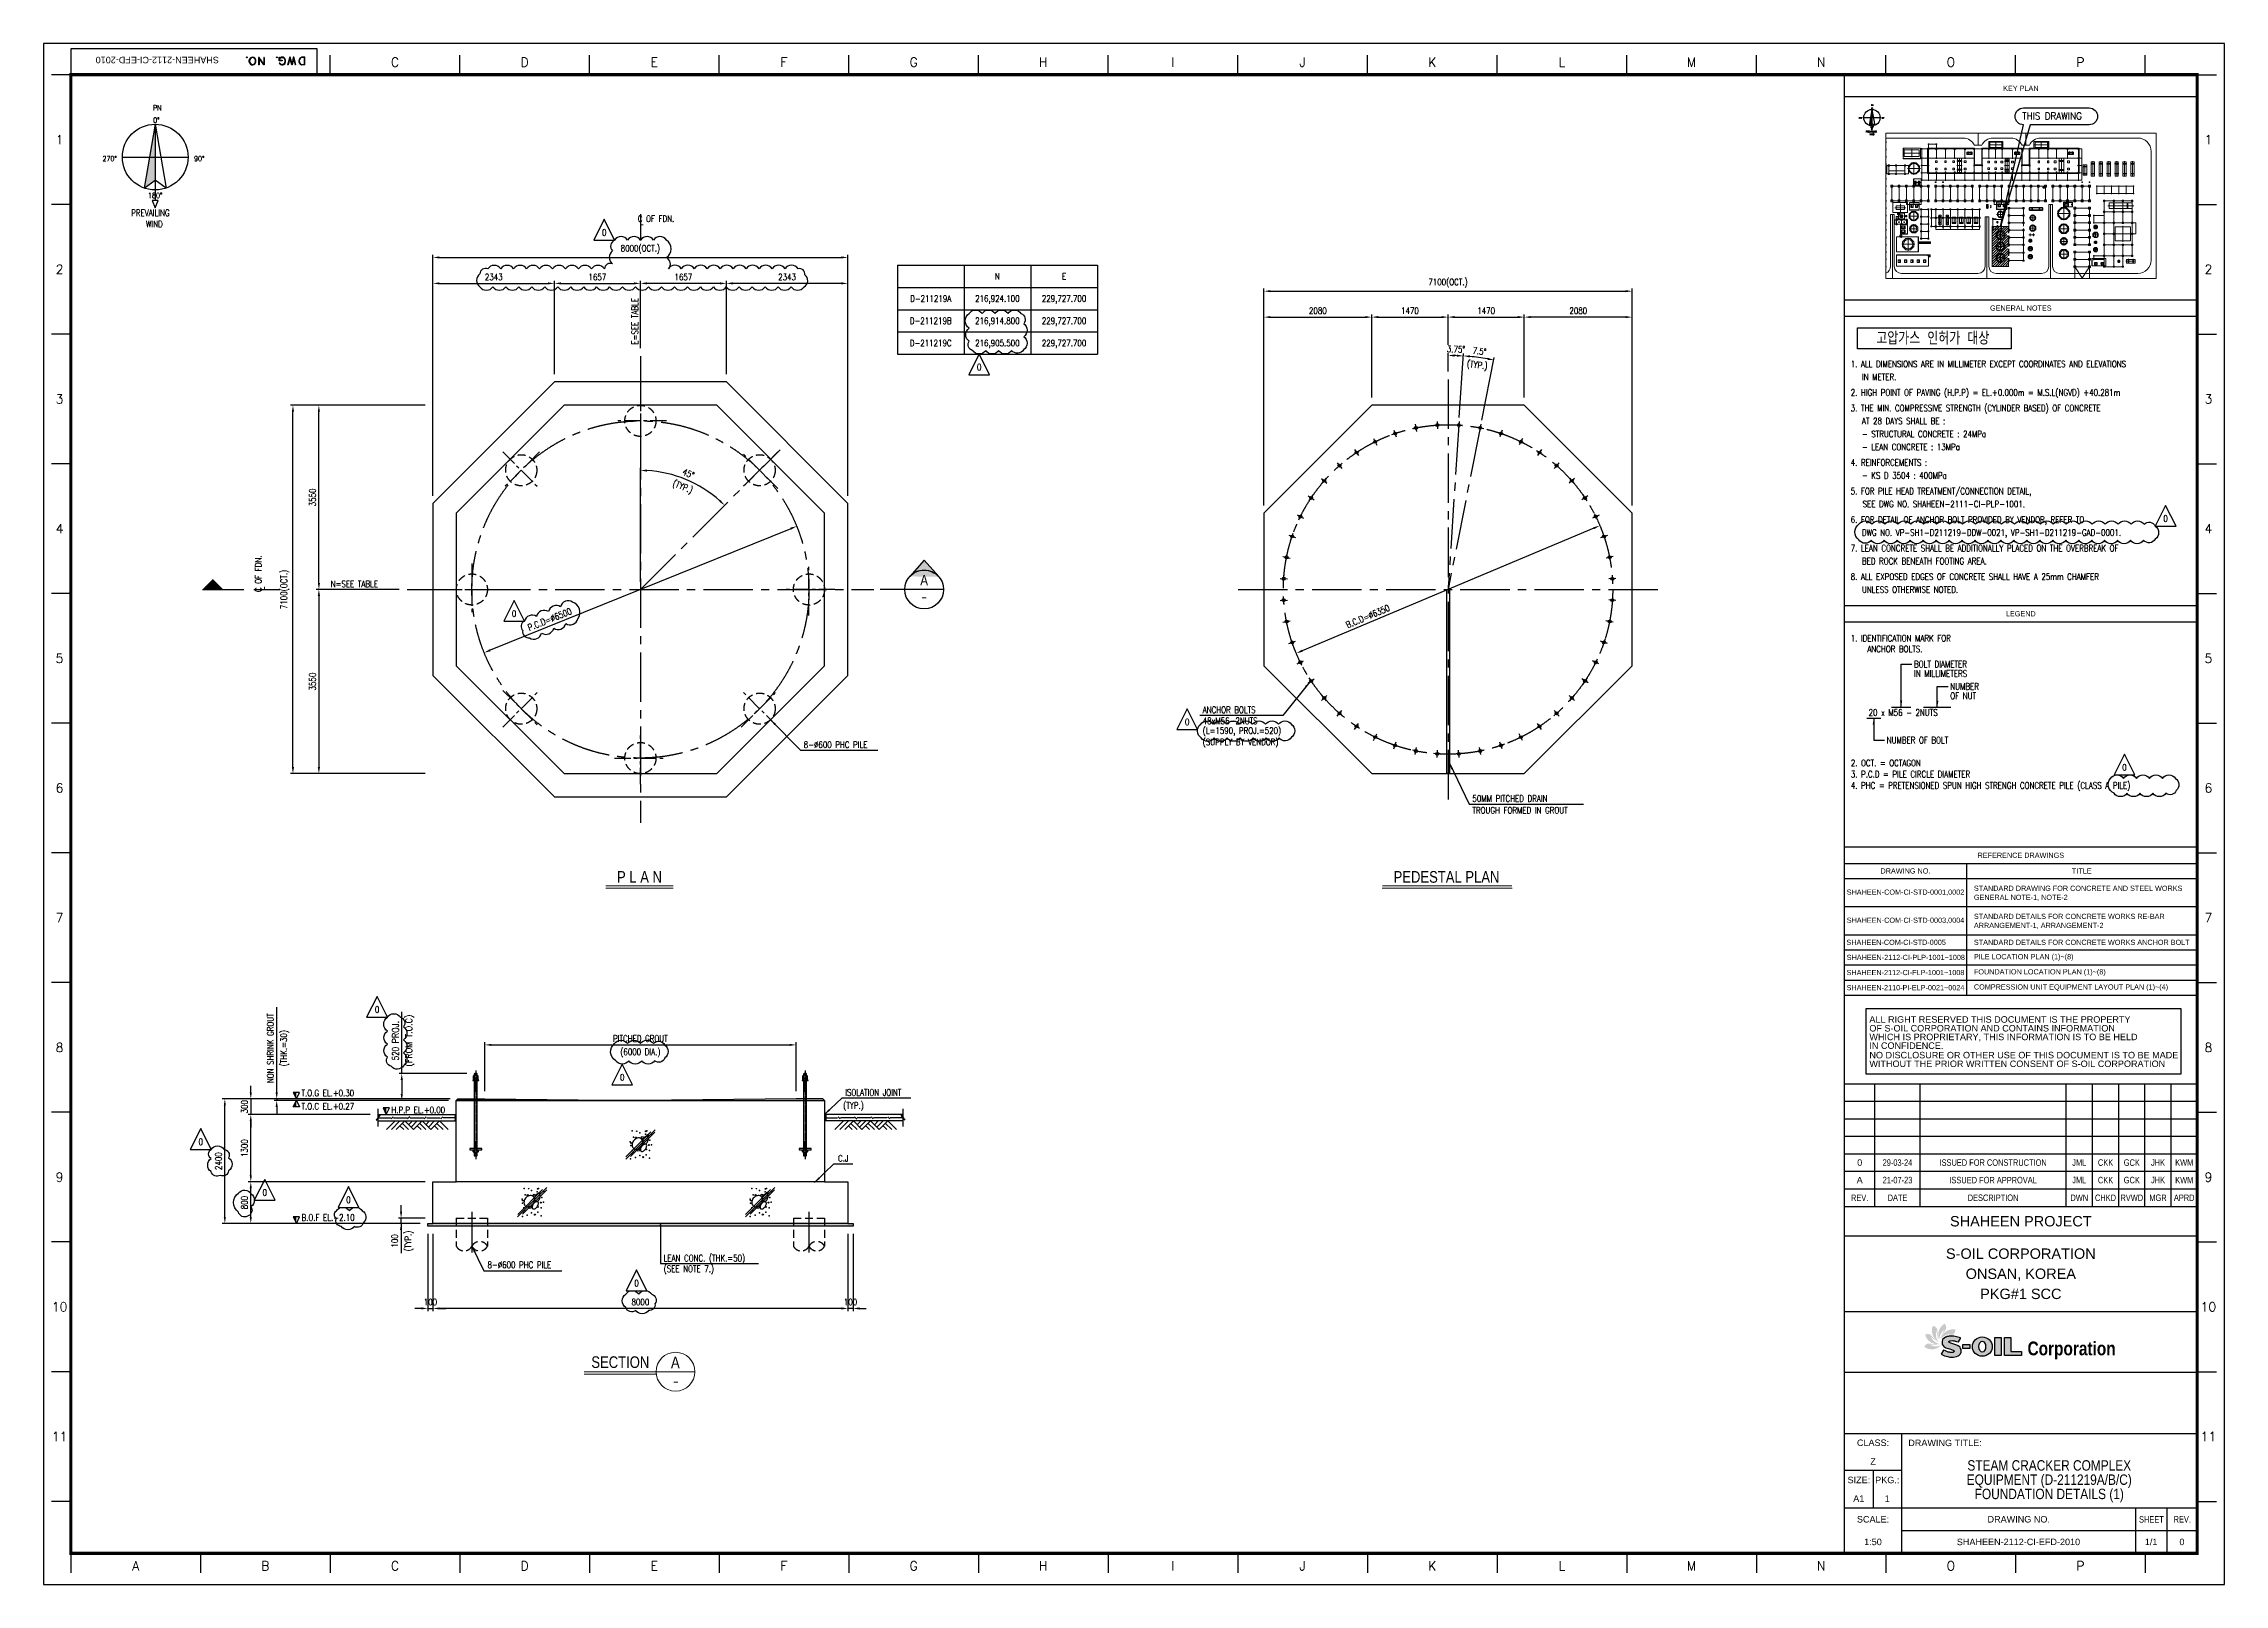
# Model space of a CAD drawing. Extents: x 56360 to 98410, y 15090 to 44790.
import ezdxf
from ezdxf.enums import TextEntityAlignment as Align
from ezdxf.lldxf.tags import DXFTag

# ---------------------------------------------------------------- set-up
doc = ezdxf.new("R2010")
doc.units = 0
doc.header["$LTSCALE"] = 50
for name, pattern in [('CENTER', [2, 1.25, -0.25, 0.25, -0.25]), ('CENTER2', [28.575, 19.05, -3.175, 3.175, -3.175]), ('HID2', [4.5, 3, -1.5])]:
    doc.linetypes.add(name, pattern=pattern)
doc.layers.get('Defpoints').update_dxf_attribs({"color": 4})
for name, color, linetype in [('Anchor Bolt', 7, 'Continuous'), ('BORDER', 7, 'Continuous'), ('Center', 1, 'CENTER2'), ('CLOUD', 3, 'Continuous'), ('Concrete', 2, 'Continuous'), ('Dim', 1, 'Continuous'), ('Hatch', 1, 'Continuous'), ('Pile', 1, 'Continuous'), ('Symbol', 1, 'Continuous'), ('Text', 2, 'Continuous')]:
    doc.layers.add(name, color=color, linetype=linetype)
doc.layers.add('KEY PLAN', color=8, linetype='Continuous', lineweight=15)
doc.layers.add('Title', color=3, linetype='Continuous', lineweight=20)
doc.styles.add('Arial', font='arial.ttf', dxfattribs={"width": 0.8})
doc.styles.add('Arial_N', font='ARIALN.TTF')
doc.styles.add('Logo', font='ARIALNB.TTF', dxfattribs={"width": 0.8})
doc.styles.add('ROMANS', font='romans.shx', dxfattribs={"width": 0.8, "bigfont": 'ghs.shx'})
doc.styles.add('SIMP', font='SIMPLEX', dxfattribs={"width": 0.9})
doc.styles.add('SIMPLEX', font='SIMPLEX8.SHX')
doc.styles.get("Standard").update_dxf_attribs({"font": 'arial.ttf'})
tags = doc.linetypes.add('CENT-2', pattern=[1.45, 1, -0.15, 0.15, -0.15]).pattern_tags.tags
tags[10:11] = [DXFTag(74, 4), DXFTag(75, 0), DXFTag(340, '0'), DXFTag(46, 1.0), DXFTag(50, 0.0), DXFTag(44, 0.0), DXFTag(45, 0.0)]
tags[8:9] = [DXFTag(74, 4), DXFTag(75, 0), DXFTag(340, '0'), DXFTag(46, 1.0), DXFTag(50, 0.0), DXFTag(44, 0.0), DXFTag(45, 0.0)]
tags[6:7] = [DXFTag(74, 4), DXFTag(75, 0), DXFTag(340, '0'), DXFTag(46, 1.0), DXFTag(50, 0.0), DXFTag(44, 0.0), DXFTag(45, 0.0)]
tags[4:5] = [DXFTag(74, 4), DXFTag(75, 0), DXFTag(340, '0'), DXFTag(46, 1.0), DXFTag(50, 0.0), DXFTag(44, 0.0), DXFTag(45, 0.0)]
doc.linetypes.add('Key Plan-A2$0$Ref For Drainage$0$ZIGZAG', pattern='A,0.0001,-0.2,[131,ltypeshp.shx,S=0.2,R=0,X=-0.2,Y=0],-0.4,[131,ltypeshp.shx,S=0.2,R=180,X=0.2,Y=0],-0.2', length=0.8001)
doc.dimstyles.new('DIM_50', dxfattribs={"dimscale": 50, "dimtxt": 2.5, "dimasz": 2.5, "dimexe": 1, "dimexo": 3, "dimgap": 1.2, "dimtad": 1, "dimdec": 0, "dimdsep": 46, "dimtxsty": 'ROMANS', "dimcen": 0.09, "dimclrd": 1, "dimclre": 1, "dimclrt": 2, "dimadec": 0, "dimazin": 0, "dimtfac": 1, "dimtdec": 0, "dimtix": 1, "dimtmove": 2, "dimatfit": 3, "dimfxl": 1, "dimtolj": 1, "dimtzin": 0, "dimarcsym": 0})
pattern_1 = [(37.5, (55883.227, 28460.57), (-1.8898, 57.80471), [0, -45.6, 0, -51, 0, -48.75]), (7.5, (55883.23, 28460.57), (53.0933, 84.6644), [0, -24.6, 0, -41.1, 0, -15.75]), (327.5, (55846.327, 28460.57), (93.42426, 0.16977), [0, -15, 0, -54, 0, -70.5]), (317.5, (55846.33, 28460.57), (90.1838, 26.33027), [0, -7.5, 0, -35.4, 0, -40.5])]

msp = doc.modelspace()

# ---------------------------------------------------------------- texts
at = {"layer": 'BORDER', "color": 3}
msp.add_text('SHAHEEN-2112-CI-EFD-2010', height=125, rotation=180, dxfattribs=at).set_placement((58552.1, 44536.3), align=Align.CENTER)
at = {"layer": 'BORDER', "color": 1, "style": 'SIMP', "width": 0.9}
msp.add_text('THIS DRAWING', height=137.5, rotation=360, dxfattribs=at).set_placement((94511.4, 43394.7), align=Align.MIDDLE_LEFT)
at = {"layer": 'BORDER', "color": 7, "style": 'ROMANS', "width": 0.8}
for s, p in [('1. ALL DIMENSIONS ARE IN MILLIMETER EXCEPT COORDINATES AND ELEVATIONS', (91204.8, 38552)), ('IN METER.', (91420.6, 38302)), ('2. HIGH POINT OF PAVING (H.P.P) = EL.+0.000m = M.S.L(NGVD) +40.281m', (91204.8, 38002)), ('3. THE MIN. COMPRESSIVE STRENGTH (CYLINDER BASED) OF CONCRETE', (91204.8, 37702)), ('AT 28 DAYS SHALL BE :', (91420.6, 37452)), ('- STRUCTURAL CONCRETE : 24MPa', (91420.6, 37202)), ('- LEAN CONCRETE : 13MPa', (91420.6, 36952)), ('4. REINFORCEMENTS :', (91204.8, 36652)), ('5. FOR PILE HEAD TREATMENT/CONNECTION DETAIL,', (91204.8, 36102)), ('- KS D 3504 : 400MPa', (91420.6, 36402)), ('SEE DWG NO. SHAHEEN-2111-CI-PLP-1001.', (91435, 35852)), ('6. FOR DETAIL OF ANCHOR BOLT PROVIDED BY VENDOR, REFER TO', (91204.8, 35552)), ('DWG NO. VP-SH1-D211219-DDW-0021, VP-SH1-D211219-GAD-0001.', (91420.6, 35302)), ('7. LEAN CONCRETE SHALL BE ADDITIONALLY PLACED ON THE OVERBREAK OF', (91204.8, 35002)), ('8. ALL EXPOSED EDGES OF CONCRETE SHALL HAVE A 25mm CHAMFER', (91204.8, 34452)), ('BED ROCK BENEATH FOOTING AREA.', (91420.6, 34752)), ('UNLESS OTHERWISE NOTED.', (91420.6, 34202)), ('2. OCT. = OCTAGON', (91206.6, 30860.8)), ('3. P.C.D = PILE CIRCLE DIAMETER', (91206.6, 30644.3)), ('4. PHC = PRETENSIONED SPUN HIGH STRENGH CONCRETE PILE (CLASS A PILE)', (91206.6, 30427.9))]:
    msp.add_text(s, height=125, dxfattribs=at).set_placement(p)
at = {"layer": 'BORDER', "style": 'ROMANS', "width": 0.8}
for s, p in [('1. IDENTIFICATION MARK FOR', (91205.9, 33265.3)), ('ANCHOR BOLTS.', (91525.5, 33057.8)), ('20 x M56 - 2NUTS', (91550.6, 31833))]:
    msp.add_text(s, height=125, dxfattribs=at).set_placement(p)
for s, p in [('BOLT DIAMETER', (92426.6, 32829.1)), ('IN MILLIMETERS', (92426.6, 32647.4)), ('NUMBER', (93124, 32399)), ('OF NUT', (93124, 32217.2)), ('NUMBER OF BOLT', (91899, 31364.2))]:
    msp.add_text(s, height=125, dxfattribs=at).set_placement(p, align=Align.MIDDLE_LEFT)
at = {"layer": 'BORDER'}
for s, p in [('SHAHEEN-COM-CI-STD-0001,0002', (92261.1, 28434)), ('SHAHEEN-COM-CI-STD-0003,0004', (92261.1, 27892.4)), ('SHAHEEN-COM-CI-STD-0005', (92080.8, 27466.8)), ('SHAHEEN-2112-CI-FLP-1001~1008', (92261.1, 26884.2)), ('SHAHEEN-2112-CI-PLP-1001~1008', (92267.2, 27175.5)), ('SHAHEEN-2110-PI-ELP-0021~0024', (92261.1, 26592.8))]:
    msp.add_text(s, height=100, dxfattribs=at).set_placement(p, align=Align.MIDDLE_CENTER)
for s, p in [('STANDARD DRAWING FOR CONCRETE AND STEEL WORKS', (93580.4, 28508.3)), ('GENERAL NOTE-1, NOTE-2', (93580.4, 28334)), ('ARRANGEMENT-1, ARRANGEMENT-2', (93580.4, 27792.4)), ('STANDARD DETAILS FOR CONCRETE WORKS RE-BAR', (93580.4, 27966.6)), ('STANDARD DETAILS FOR CONCRETE WORKS ANCHOR BOLT', (93580.4, 27466.8)), ('PILE LOCATION PLAN (1)~(8)', (93580.4, 27189.3)), ('FOUNDATION LOCATION PLAN (1)~(8)', (93580.4, 26898)), ('COMPRESSION UNIT EQUIPMENT LAYOUT PLAN (1)~(4)', (93580.4, 26606.6))]:
    msp.add_text(s, height=100, dxfattribs=at).set_placement(p, align=Align.MIDDLE_LEFT)
at = {"layer": 'BORDER', "color": 1}
for s, p in [('0', (91378.4, 23220.7)), ('A', (91378.4, 22883.3))]:
    msp.add_text(s, height=125, dxfattribs=at).set_placement(p, align=Align.MIDDLE)
at = {"layer": 'BORDER', "color": 1, "style": 'Arial_N'}
for s, p in [('29-03-24', (92106.4, 23220.7)), ('ISSUED FOR CONSTRUCTION', (93950.8, 23220.7)), ('JML', (95612.6, 23220.7)), ('CKK', (96118.7, 23220.7)), ('GCK', (96624.8, 23220.7)), ('JHK', (97130.8, 23220.7)), ('KWM', (97636.9, 23220.7)), ('21-07-23', (92106.4, 22883.3)), ('ISSUED FOR APPROVAL', (93950.8, 22883.3)), ('JML', (95612.6, 22883.3)), ('CKK', (96118.7, 22883.3)), ('GCK', (96624.8, 22883.3)), ('JHK', (97130.8, 22883.3)), ('KWM', (97636.9, 22883.3))]:
    msp.add_text(s, height=125, dxfattribs=at).set_placement(p, align=Align.MIDDLE)
at = {"layer": 'BORDER', "color": 3, "style": 'Arial_N'}
for s, p in [('STEAM CRACKER COMPLEX', (95033.2, 17383.6)), ('EQUIPMENT (D-211219A/B/C)', (95033.2, 17108.6)), ('FOUNDATION DETAILS (1)', (95033.2, 16833.6))]:
    msp.add_text(s, height=200, dxfattribs=at).set_placement(p, align=Align.MIDDLE_CENTER)
at = {"layer": 'BORDER', "color": 3}
for s, p in [('1:50', (91633.8, 15908.4)), ('SHAHEEN-2112-CI-EFD-2010', (94439.6, 15908.5)), ('1/1', (96997.7, 15908.4)), ('0', (97591.4, 15908.4))]:
    msp.add_text(s, height=125, dxfattribs=at).set_placement(p, align=Align.MIDDLE_CENTER)
at = {"layer": 'Symbol', "color": 3, "width": 0.8}
for s, height, style, p in [('A', 200, 'Arial', (73338.5, 34447.1)), ('-', 125, 'ROMANS', (73338.5, 34116.7))]:
    msp.add_text(s, height=height, dxfattribs=dict(at, style=style)).set_placement(p, align=Align.MIDDLE_CENTER)
at = {"layer": 'Text', "style": 'ROMANS', "width": 0.8}
for s, p in [('C OF FDN.', (67818.6, 41352.6, -41.3)), ('L', (67849.2, 41297.1, -41.3)), ('50MM PITCHED DRAIN', (83909.8, 30176.2, -41.3)), ('TROUGH FORMED IN GROUT', (83909.8, 29949.4, -41.3)), ('T.O.G EL.+0.30', (61332.6, 24498.1)), ('(TYP.)', (71776.3, 24259.6, -41.3)), ('ISOLATION JOINT', (71816.1, 24509.8, -41.3)), ('T.O.C EL.+0.27', (61332.6, 24243.1)), ('H.P.P EL.+0.00', (63066.5, 24171.7)), ('C.J', (71679.3, 23240.1, -41.3)), ('B.O.F EL.-2.10', (61332.6, 22098.1)), ('LEAN CONC. (THK.=50)', (68315.5, 21316.7, -41.3))]:
    msp.add_text(s, height=125, dxfattribs=at).set_placement(p)
for s, p in [('N', (74750.7, 40304.1)), ('E', (76036.4, 40304.1)), ('D-211219A', (73465, 39875.5)), ('216,924.100', (74750.7, 39875.5)), ('229,727.700', (76036.4, 39875.5)), ('D-211219B', (73465, 39446.9)), ('216,914.800', (74750.7, 39446.9)), ('229,727.700', (76036.4, 39446.9)), ('D-211219C', (73465, 39018.4)), ('216,905.500', (74750.7, 39018.4)), ('229,727.700', (76036.4, 39018.4))]:
    msp.add_text(s, height=125, dxfattribs=at).set_placement(p, align=Align.MIDDLE_CENTER)
for s, rotation, p in [('E=SEE TABLE', 90, (67761.4, 38988.2)), ('48xM56-2NUTS', 0, (78710.6, 31734.6)), ('(L=1590, PROJ.=520)', 0, (78710.6, 31547)), ('(SUPPLY BY VENDOR)', 0, (78710.6, 31326.9))]:
    msp.add_text(s, height=125, rotation=rotation, dxfattribs=at).set_placement(p, align=Align.MIDDLE_LEFT)
at = {"layer": 'Text', "color": 2, "style": 'ROMANS', "width": 0.8}
msp.add_text('고압가스 인허가 대상', height=250, dxfattribs=at).set_placement((92788, 39112.9), align=Align.MIDDLE_CENTER)
at = {"layer": 'Text', "style": 'ROMANS', "width": 0.8}
for rotation, p in [(352.5, (84003.7, 38597.7, -41.3)), (337.5, (68686.2, 36252, -41.3))]:
    msp.add_text('(TYP.)', height=125, rotation=rotation, dxfattribs=at).set_placement(p, align=Align.MIDDLE_CENTER)
for s, rotation, p in [('C OF FDN.', 90, (60562.3, 34219.1, -41.3)), ('L', 90, (60617.8, 34249.6, -41.3)), ('(SEE NOTE 7.)', 0, (68315.5, 21111.4, -41.3))]:
    msp.add_text(s, height=125, rotation=rotation, dxfattribs=at).set_placement(p)
for s, p in [('N=SEE TABLE', (61896.9, 34374.9)), ('ANCHOR BOLTS', (78710.6, 31947.7)), ('8-%%C600 PHC PILE', (71017.1, 31275.4)), ('8-%%C600 PHC PILE', (64919.1, 21249))]:
    msp.add_text(s, height=125, dxfattribs=at).set_placement(p, align=Align.MIDDLE_LEFT)
at = {"layer": 'Title', "width": 0.8}
for s, height, style, p in [('P L A N', 225, 'Arial', (67849.7, 28615)), ('PEDESTAL PLAN', 225, 'Arial', (83411.1, 28615)), ('SECTION', 225, 'Arial', (67480, 19261.2)), ('A', 225, 'Arial', (68541.4, 19256.6)), ('-', 125, 'ROMANS', (68547.5, 18932.5))]:
    msp.add_text(s, height=height, dxfattribs=dict(at, style=style)).set_placement(p, align=Align.CENTER)

# ---------------------------------------------------------------- blocks, each defined once
blk = doc.blocks.new('PN')
at = {"layer": 'BORDER', "color": 0, "linetype": 'Continuous'}
for p, q in [((32.53, -19.06), (28.31, -43.68)), ((32.53, -19.06), (36.75, -43.68)), ((32.53, -19.06), (32.53, -48.44)), ((19.86, -31.73), (45.2, -31.73)), ((28.31, -43.68), (32.53, -40.64)), ((36.75, -43.68), (32.53, -40.64)), ((33.62, -48.44), (31.42, -48.44)), ((31.42, -48.44), (32.53, -51.3)), ((32.53, -51.3), (33.62, -48.44))]:
    blk.add_line(p, q, dxfattribs=at)
blk.add_circle((32.53, -31.73), 12.67, dxfattribs=at)
blk.add_solid([(28.31, -43.68), (32.53, -40.64), (32.53, -19.06)], dxfattribs=at)
at = {"layer": 'BORDER', "color": 0, "linetype": 'Continuous', "style": 'SIMP', "width": 0.85}
for s, p in [('0%%D', (32.98, -18.52)), ('PN', (33.32, -13.76)), ('270%%D', (14.96, -33.34)), ('90%%D', (49.5, -33.34)), ('180%%D', (32.53, -47.52))]:
    blk.add_text(s, height=2, dxfattribs=at).set_placement(p, align=Align.CENTER)
at = {"layer": 'BORDER', "color": 0, "linetype": 'Continuous', "style": 'ROMANS', "width": 0.8}
for s, p in [('PREVAILING', (23.27, -54.49)), ('WIND', (28.99, -58.82))]:
    blk.add_text(s, height=2.5, dxfattribs=at).set_placement(p)
blk = doc.blocks.new('S-OIL logo')
at = {"layer": 'BORDER', "true_color": 0xffb400}
h = blk.add_hatch(color=40, dxfattribs=at)
edge = h.paths.add_edge_path()
edge.add_ellipse((11.5, 12.6), major_axis=(2.8, 0), ratio=0.999998, start_angle=-46.7928, end_angle=1.9943)
edge.add_line((14.3, 12.7), (14.2, 12.8))
edge.add_ellipse((13.3, 7.1), major_axis=(-5.77, 0), ratio=0.999998, start_angle=261.2142, end_angle=296.821)
edge.add_ellipse((13.3, 7.1), major_axis=(-5.77, 0), ratio=0.999998, start_angle=-63.1789, end_angle=-13.2371)
edge.add_ellipse((12.2, 5), major_axis=(-5.65, 0), ratio=0.999998, start_angle=268.0832, end_angle=323.1492, ccw=False)
edge.add_ellipse((12.2, 5), major_axis=(-5.65, 0), ratio=0.999998, start_angle=257.8306, end_angle=268.0832, ccw=False)
edge = h.paths.add_edge_path()
edge.add_ellipse((7.3, 13.6), major_axis=(2.8, 0), ratio=0.999998, start_angle=-8.7211, end_angle=40.0659)
edge.add_line((9.5, 15.4), (9.3, 15.4))
edge.add_ellipse((12.2, 10.4), major_axis=(5.77, 0), ratio=0.999998, start_angle=119.2857, end_angle=154.8925)
edge.add_ellipse((12.2, 10.4), major_axis=(-5.77, 0), ratio=0.999998, start_angle=-25.1073, end_angle=24.8345)
edge.add_ellipse((12.6, 8.1), major_axis=(5.65, 0), ratio=0.999998, start_angle=126.1547, end_angle=181.2208, ccw=False)
edge.add_ellipse((12.6, 8.1), major_axis=(5.65, 0), ratio=0.999998, start_angle=115.9007, end_angle=126.1532, ccw=False)
edge = h.paths.add_edge_path()
edge.add_ellipse((11, 10.6), major_axis=(5.65, 0), ratio=0.999998, start_angle=154.2284, end_angle=164.481, ccw=False)
edge.add_ellipse((3.5, 11.7), major_axis=(2.8, 0), ratio=0.999998, start_angle=29.6064, end_angle=78.3934)
edge.add_line((4.1, 14.4), (3.9, 14.4))
edge.add_ellipse((9.3, 12.2), major_axis=(-5.77, 0), ratio=0.999998, start_angle=-22.3866, end_angle=13.2202)
edge.add_ellipse((9.3, 12.2), major_axis=(-5.77, 0), ratio=0.999998, start_angle=13.2202, end_angle=63.162)
edge.add_ellipse((11, 10.6), major_axis=(-5.65, 0), ratio=0.999998, start_angle=-15.5177, end_angle=39.5483, ccw=False)
edge = h.paths.add_edge_path()
edge.add_ellipse((8.3, 11.6), major_axis=(5.65, 0), ratio=0.999998, start_angle=202.2309, end_angle=257.2969, ccw=False)
edge.add_ellipse((8.3, 11.6), major_axis=(5.65, 0), ratio=0.999998, start_angle=191.9775, end_angle=202.23, ccw=False)
edge.add_ellipse((1.7, 7.9), major_axis=(2.8, 0), ratio=0.999998, start_angle=67.355, end_angle=116.1421)
edge.add_line((0.5, 10.4), (0.4, 10.2))
edge.add_ellipse((6, 11.8), major_axis=(-5.77, 0), ratio=0.999998, start_angle=15.3621, end_angle=50.9689)
edge.add_ellipse((6, 11.8), major_axis=(-5.77, 0), ratio=0.999998, start_angle=50.9689, end_angle=100.9107)
edge = h.paths.add_edge_path()
edge.add_ellipse((3.5, 9.4), major_axis=(5.77, 0), ratio=0.999998, start_angle=269.6065, end_angle=319.5483)
edge.add_ellipse((5.4, 10.7), major_axis=(5.65, 0), ratio=0.999998, start_angle=240.8687, end_angle=295.9347, ccw=False)
edge.add_ellipse((5.4, 10.7), major_axis=(5.65, 0), ratio=0.999998, start_angle=230.6143, end_angle=240.8668, ccw=False)
edge.add_ellipse((2.6, 3.7), major_axis=(2.8, 0), ratio=0.999998, start_angle=105.9927, end_angle=154.7797)
edge.add_line((0.1, 4.9), (0.1, 4.7))
edge.add_ellipse((3.5, 9.4), major_axis=(-5.77, 0), ratio=0.999998, start_angle=53.9998, end_angle=89.6067)
at = {"layer": 'BORDER', "true_color": 0x005f28}
h = blk.add_hatch(color=118, dxfattribs=at)
h.dxf.hatch_style = 1
h.paths.add_polyline_path([(11.6, 7.4), (11.8, 7.5), (12.1, 7.6), (13.2, 7.7), (13.4, 7.6), (13.9, 7.5), (14.2, 7.4), (14.5, 7.4), (14.8, 7.3), (15, 7.2), (15.6, 7.1), (15.7, 7.1), (15.8, 7.2), (16.7, 8.7), (16.7, 8.9), (15.4, 9.3), (14.2, 9.6), (13.6, 9.7), (12.8, 9.7), (12.3, 9.7), (11.4, 9.7), (11, 9.6), (10.4, 9.5), (10.2, 9.4), (10, 9.3), (9.8, 9.2), (9.7, 9.2), (9.5, 9.1), (9.4, 9), (9.3, 8.9), (9.2, 8.9), (9.1, 8.8), (8.6, 8.4), (8.4, 8), (8.2, 7.4), (8.2, 6.4), (8.2, 6.2), (8.3, 5.9), (8.4, 5.8), (8.5, 5.6), (8.9, 5.1), (9.1, 5), (10, 4.4), (11.1, 4), (12.5, 3.6), (12.7, 3.5), (12.9, 3.4), (13.3, 3.3), (13.5, 3.1), (13.6, 3.1), (13.6, 3), (13.7, 2.9), (13.8, 2.8), (13.8, 2.6), (13.7, 2.6), (13.6, 2.4), (13.4, 2.3), (13.3, 2.3), (13.1, 2.2), (12.6, 2.2), (11.8, 2.2), (11.7, 2.3), (11.3, 2.4), (11, 2.4), (10.7, 2.5), (9.8, 2.9), (9, 3.2), (8.9, 3.2), (7.8, 1.5), (9.3, 0.7), (10.8, 0.3), (11.6, 0.1), (13.5, 0.1), (14.9, 0.4), (15.6, 0.7), (16.1, 1), (16.6, 1.6), (17, 2.4), (17, 3.6), (16.7, 4.1), (16.5, 4.6), (15.6, 5.2), (14.6, 5.7), (14, 5.9), (13.6, 6.1), (13.1, 6.2), (12.2, 6.5), (11.6, 6.8), (11.3, 7), (11.3, 7.2)])
h.paths.add_polyline_path([(17.8, 5.8), (17.8, 4), (21, 4), (21, 5.8)])
edge = h.paths.add_edge_path()
edge.add_ellipse((26.7, 4.9), major_axis=(-4.58, 0), ratio=0.968942, start_angle=0, end_angle=360)
edge = h.paths.add_edge_path(flags=16)
edge.add_ellipse((26.7, 4.9), major_axis=(0, 2.56), ratio=0.600001, start_angle=0, end_angle=360)
h.paths.add_polyline_path([(32.5, 0.8), (35.3, 0.8), (35.3, 9.1), (32.5, 9.1)])
h.paths.add_polyline_path([(36.9, 0.8), (44.7, 0.8), (44.7, 2.7), (39.8, 2.7), (39.8, 9.1), (36.9, 9.1)])
at = {"layer": 'BORDER', "color": 118, "true_color": 0x005f28}
for p, q in [((8.9, 3.2), (7.8, 1.5)), ((7.8, 1.5), (9.3, 0.7)), ((8.4, 8), (8.2, 7.4)), ((8.2, 7.4), (8.2, 6.4)), ((8.2, 6.4), (8.2, 6.2)), ((8.2, 6.2), (8.3, 5.9)), ((8.3, 5.9), (8.4, 5.8)), ((8.6, 8.4), (8.4, 8)), ((8.4, 5.8), (8.5, 5.6)), ((8.5, 5.6), (9, 5)), ((9.1, 8.8), (8.6, 8.4)), ((9.1, 5), (8.9, 5.1)), ((9, 3.2), (8.9, 3.2)), ((9, 5), (10, 4.4)), ((9.8, 2.9), (9, 3.2)), ((9.2, 8.9), (9.1, 8.8)), ((9.3, 8.9), (9.2, 8.9)), ((9.4, 9), (9.3, 8.9)), ((9.3, 0.7), (10.8, 0.3)), ((9.5, 9.1), (9.4, 9)), ((9.7, 9.2), (9.5, 9.1)), ((9.8, 9.2), (9.7, 9.2)), ((10, 9.3), (9.8, 9.2)), ((10.7, 2.5), (9.8, 2.9)), ((10.2, 9.4), (10, 9.3)), ((10, 4.4), (11.1, 4)), ((10.4, 9.5), (10.2, 9.4)), ((11, 9.6), (10.4, 9.5)), ((11, 2.4), (10.7, 2.5)), ((10.8, 0.3), (11.6, 0.1)), ((11.4, 9.7), (11, 9.6)), ((11.3, 2.4), (11, 2.4)), ((11.1, 4), (12.5, 3.6)), ((11.3, 7.2), (11.6, 7.4)), ((11.3, 7), (11.3, 7.2)), ((11.6, 6.8), (11.3, 7)), ((11.7, 2.3), (11.3, 2.4)), ((12.3, 9.7), (11.4, 9.7)), ((11.6, 7.4), (11.8, 7.5)), ((12.2, 6.5), (11.6, 6.8)), ((11.6, 0.1), (13.5, 0.1)), ((11.8, 2.2), (11.7, 2.3)), ((11.8, 7.5), (12.1, 7.6)), ((12.6, 2.2), (11.8, 2.2)), ((12.1, 7.6), (13.2, 7.7)), ((13.1, 6.2), (12.2, 6.5)), ((12.8, 9.7), (12.3, 9.7)), ((12.5, 3.6), (12.7, 3.5)), ((13.1, 2.2), (12.6, 2.2)), ((12.7, 3.5), (12.9, 3.4)), ((13.6, 9.7), (12.8, 9.7)), ((12.9, 3.4), (13.3, 3.3)), ((13.6, 6.1), (13.1, 6.2)), ((13.3, 2.3), (13.1, 2.2)), ((13.2, 7.7), (13.4, 7.6)), ((13.3, 3.3), (13.5, 3.1)), ((13.4, 2.3), (13.3, 2.3)), ((13.4, 7.6), (13.9, 7.5)), ((13.6, 2.4), (13.4, 2.3)), ((13.5, 3.1), (13.6, 3.1)), ((13.5, 0.1), (14.9, 0.4)), ((14.2, 9.6), (13.6, 9.7)), ((14, 5.9), (13.6, 6.1)), ((13.6, 3.1), (13.6, 3)), ((13.6, 3), (13.7, 2.9)), ((13.7, 2.6), (13.6, 2.4)), ((13.7, 2.9), (13.8, 2.8)), ((13.8, 2.6), (13.7, 2.6)), ((13.8, 2.8), (13.8, 2.6)), ((13.9, 7.5), (14.2, 7.4)), ((14.6, 5.7), (14, 5.9)), ((15.4, 9.3), (14.2, 9.6)), ((14.2, 7.4), (14.5, 7.4)), ((14.5, 7.4), (14.8, 7.3)), ((15.6, 5.2), (14.6, 5.7)), ((14.8, 7.3), (15, 7.2)), ((14.9, 0.4), (15.6, 0.7)), ((15, 7.2), (15.6, 7.1)), ((16.7, 8.9), (15.4, 9.3)), ((15.6, 7.1), (15.7, 7.1)), ((16.5, 4.6), (15.6, 5.2)), ((15.6, 0.7), (16.1, 1)), ((15.7, 7.1), (16.7, 8.7)), ((15.7, 7.1), (15.8, 7.2)), ((16.1, 1), (16.6, 1.6)), ((16.7, 4.1), (16.5, 4.6)), ((16.6, 1.6), (17, 2.4)), ((16.7, 8.7), (16.7, 8.9)), ((17, 3.6), (16.7, 4.1)), ((17, 2.4), (17, 3.6)), ((17.8, 5.8), (21, 5.8)), ((17.8, 4), (17.8, 5.8)), ((21, 4), (17.8, 4)), ((21, 5.8), (21, 4)), ((32.5, 9.1), (35.3, 9.1)), ((32.5, 0.8), (32.5, 9.1)), ((35.3, 0.8), (32.5, 0.8)), ((35.3, 9.1), (35.3, 0.8)), ((36.9, 9.1), (39.8, 9.1)), ((36.9, 0.8), (36.9, 9.1)), ((44.7, 0.8), (36.9, 0.8)), ((39.8, 9.1), (39.8, 2.7)), ((39.8, 2.7), (44.7, 2.7)), ((44.7, 2.7), (44.7, 0.8))]:
    blk.add_line(p, q, dxfattribs=at)
for major_axis, ratio in [((-4.58, 0), 0.968942), ((0, 2.56), 0.600001)]:
    blk.add_ellipse((26.7, 4.9), major_axis=major_axis, ratio=ratio, dxfattribs=at)
at = {"layer": 'BORDER', "color": 0, "style": 'Logo', "width": 0.978}
blk.add_text('Corporation', height=6.323, dxfattribs=at).set_placement((47.5, 0.9))
blk = doc.blocks.new('Border_230703')
at = {"layer": 'BORDER', "color": 7, "linetype": 'Continuous'}
for p, q in [((1816, 11748), (1816, 11776)), ((1816, 11776), (1820, 11776)), ((1820, 11776), (1820, 11752)), ((1898, 11776), (1882, 11716)), ((1902, 11776), (1898, 11776)), ((1916, 11725), (1902, 11776)), ((1926, 11776), (1916, 11725)), ((1930, 11776), (1926, 11776)), ((1946, 11716), (1930, 11776)), ((2016, 11776), (1992, 11776)), ((2016, 11716), (2016, 11776)), ((1586, 11738), (1586, 11754)), ((1590, 11740), (1590, 11752)), ((1634, 11740), (1634, 11752)), ((1638, 11740), (1638, 11752)), ((1658, 11774), (1658, 11716)), ((1662, 11774), (1658, 11774)), ((1662, 11716), (1658, 11716)), ((1698, 11722), (1662, 11774)), ((1698, 11716), (1662, 11768)), ((1662, 11768), (1662, 11716)), ((1698, 11774), (1698, 11722)), ((1702, 11774), (1698, 11774)), ((1702, 11716), (1698, 11716)), ((1702, 11774), (1702, 11716)), ((1840, 11748), (1816, 11748)), ((1822, 11730), (1817, 11730)), ((1820, 11752), (1840, 11752)), ((1840, 11752), (1840, 11748)), ((1862, 11738), (1862, 11752)), ((1866, 11740), (1866, 11752)), ((1886, 11716), (1882, 11716)), ((1900, 11768), (1886, 11716)), ((1914, 11716), (1900, 11768)), ((1918, 11716), (1914, 11716)), ((1928, 11767), (1918, 11716)), ((1942, 11716), (1928, 11767)), ((2012, 11772), (1988, 11772)), ((1988, 11720), (2012, 11720)), ((2016, 11716), (1988, 11716)), ((2012, 11720), (2012, 11772)), ((13890, 3860), (16610, 3860)), ((13890, 3725), (16610, 3725)), ((14124, 2913), (14124, 3860)), ((14473, 2913), (14473, 3860)), ((15600, 2913), (15600, 3860)), ((15802, 2913), (15802, 3860)), ((16005, 2913), (16005, 3860)), ((16207, 2913), (16207, 3860)), ((16410, 2913), (16410, 3860)), ((13890, 3590), (16610, 3590)), ((13890, 3455), (16610, 3455)), ((13890, 3320), (16610, 3320)), ((13890, 3185), (16610, 3185)), ((13890, 3049), (16610, 3049))]:
    blk.add_line(p, q, dxfattribs=at)
at = {"layer": 'BORDER'}
for p, q in [((2210, 11640), (2210, 11790)), ((3210, 11640), (3210, 11790)), ((4210, 11640), (4210, 11790)), ((5210, 11640), (5210, 11790)), ((6210, 11640), (6210, 11790)), ((7210, 11640), (7210, 11790)), ((8210, 11640), (8210, 11790)), ((9210, 11640), (9210, 11790)), ((10210, 11640), (10210, 11790)), ((11210, 11640), (11210, 11790)), ((12210, 11640), (12210, 11790)), ((13210, 11640), (13210, 11790)), ((14210, 11640), (14210, 11790)), ((15210, 11640), (15210, 11790)), ((16210, 11640), (16210, 11790)), ((210, 11640), (60, 11640)), ((13890, 240), (13890, 11640)), ((16610, 11640), (16760, 11640)), ((210, 10640), (60, 10640)), ((16610, 10640), (16760, 10640)), ((210, 9640), (60, 9640)), ((16610, 9640), (16760, 9640)), ((210, 8640), (60, 8640)), ((16610, 8640), (16760, 8640)), ((210, 7640), (60, 7640)), ((16610, 7640), (16760, 7640)), ((210, 6640), (60, 6640)), ((16610, 6640), (16760, 6640)), ((210, 5640), (60, 5640)), ((14830, 5559), (14830, 4543)), ((16610, 5640), (16760, 5640)), ((210, 4640), (60, 4640)), ((16610, 4640), (16760, 4640)), ((210, 3640), (60, 3640)), ((16610, 3640), (16760, 3640)), ((13890, 2913), (16610, 2913)), ((210, 2640), (60, 2640)), ((13890, 2687), (16610, 2687)), ((13890, 2687), (16610, 2687)), ((16610, 2640), (16760, 2640)), ((13890, 2104), (16610, 2104)), ((210, 1640), (60, 1640)), ((16610, 1634), (13890, 1634)), ((16610, 1640), (16760, 1640)), ((13890, 1164), (16610, 1164)), ((14329, 1164), (14329, 240)), ((14329, 877), (13890, 877)), ((14111, 877), (14111, 589)), ((210, 640), (60, 640)), ((13890, 589), (16610, 589)), ((16135, 589), (16135, 240)), ((16375, 589), (16375, 240)), ((16610, 640), (16760, 640)), ((14329, 415), (16610, 415)), ((210, 240), (210, 90)), ((1210, 240), (1210, 90)), ((2210, 240), (2210, 90)), ((3210, 240), (3210, 90)), ((4210, 240), (4210, 90)), ((5210, 240), (5210, 90)), ((6210, 240), (6210, 90)), ((7210, 240), (7210, 90)), ((8210, 240), (8210, 90)), ((9210, 240), (9210, 90)), ((10210, 240), (10210, 90)), ((11210, 240), (11210, 90)), ((12210, 240), (12210, 90)), ((13210, 240), (13210, 90)), ((14210, 240), (14210, 90)), ((15210, 240), (15210, 90)), ((16210, 240), (16210, 90))]:
    blk.add_line(p, q, dxfattribs=at)
at = {"layer": 'BORDER', "linetype": 'Continuous'}
blk.add_line((1946, 11716), (1942, 11716), dxfattribs=at)
at = {"layer": 'BORDER', "color": 7}
for p, q in [((13890, 11473), (16610, 11473)), ((13890, 9904), (16610, 9904)), ((13890, 9778), (16610, 9778)), ((13890, 7548), (16610, 7548)), ((13891, 7421), (16610, 7421)), ((13890, 5686), (16610, 5686)), ((13890, 5559), (16610, 5559)), ((13890, 5442), (16610, 5442)), ((13890, 5226), (16610, 5226)), ((13890, 5009), (16610, 5009)), ((13890, 4892), (16610, 4892)), ((13890, 4776), (16610, 4776)), ((13890, 4776), (16610, 4776)), ((13890, 4659), (16610, 4659)), ((13890, 4543), (16610, 4543))]:
    blk.add_line(p, q, dxfattribs=at)
at = {"layer": 'BORDER'}
for points in [[(0, 0), (16820, 0), (16820, 11880), (0, 11880)], [(14058, 4441), (16485, 4441), (16485, 3935), (14058, 3935)]]:
    blk.add_lwpolyline(points, close=True, dxfattribs=at)
blk.add_lwpolyline([(2110, 11640), (2110, 11840), (210, 11840), (210, 11640)], dxfattribs=at)
at = {"layer": 'BORDER', "color": 30, "const_width": 25}
blk.add_lwpolyline([(16610, 240), (210, 240), (210, 11640), (16610, 11640)], close=True, dxfattribs=at)
at = {"layer": 'BORDER', "color": 7, "linetype": 'Continuous'}
for centre in [(1568, 11774), (1798, 11774)]:
    blk.add_circle(centre, 3, dxfattribs=at)
for centre, radius, start, end in [((1612, 11750), 26, 4.3981, 175.6019), ((1840, 11750), 26, 4.3981, 140.2823), ((2000, 11745), 31.6, 103.8825, 248.4805), ((2004, 11745), 32, 104.467, 245.0041), ((1612, 11742), 26, 188.1312, 355.6012), ((1612, 11750), 22, 5.8944, 174.6832), ((1612, 11742), 22, 185.0707, 355.8871), ((1840, 11742), 26, 207.4856, 355.6012), ((1840, 11750), 22, 5.1943, 155.3793), ((1840, 11742), 22, 213.0559, 349.6954)]:
    blk.add_arc(centre, radius, start, end, dxfattribs=at)
at = {"layer": 'BORDER', "linetype": 'Continuous', "xscale": 16.77278361555961, "yscale": 16.77278361555961, "zscale": 16.77278361555961}
blk.add_blockref('S-OIL logo', (14505, 1751), dxfattribs=at)
at = {"color": 3}
for s, p in [('Z', (14110, 948)), ('A1', (14000, 661)), ('1', (14219, 661))]:
    blk.add_text(s, height=50, dxfattribs=at).set_placement(p, align=Align.MIDDLE_CENTER)
at = {"layer": 'BORDER'}
for s, height, style, p in [('C', 70, 'SIMPLEX', (2710, 11737)), ('D', 70, 'SIMPLEX', (3710, 11737)), ('E', 70, 'SIMPLEX', (4710, 11737)), ('F', 70, 'SIMPLEX', (5710, 11737)), ('G', 70, 'SIMPLEX', (6710, 11737)), ('H', 70, 'SIMPLEX', (7710, 11737)), ('I', 70, 'SIMPLEX', (8710, 11737)), ('J', 70, 'SIMPLEX', (9710, 11737)), ('K', 70, 'SIMPLEX', (10710, 11737)), ('L', 70, 'SIMPLEX', (11710, 11737)), ('M', 70, 'SIMPLEX', (12710, 11737)), ('N', 70, 'SIMPLEX', (13710, 11737)), ('O', 70, 'SIMPLEX', (14710, 11737)), ('P', 70, 'SIMPLEX', (15710, 11737)), ('1', 70, 'SIMPLEX', (123, 11140)), ('1', 70, 'SIMPLEX', (16697, 11140)), ('2', 70, 'SIMPLEX', (123, 10140)), ('2', 70, 'SIMPLEX', (16697, 10140)), ('3', 70, 'SIMPLEX', (123, 9140)), ('3', 70, 'SIMPLEX', (16697, 9140)), ('4', 70, 'SIMPLEX', (123, 8140)), ('4', 70, 'SIMPLEX', (16697, 8140)), ('5', 70, 'SIMPLEX', (123, 7140)), ('5', 70, 'SIMPLEX', (16697, 7140)), ('6', 70, 'SIMPLEX', (123, 6140)), ('6', 70, 'SIMPLEX', (16697, 6140)), ('7', 70, 'SIMPLEX', (123, 5140)), ('7', 70, 'SIMPLEX', (16697, 5140)), ('8', 70, 'SIMPLEX', (123, 4140)), ('8', 70, 'SIMPLEX', (16697, 4140)), ('9', 70, 'SIMPLEX', (123, 3140)), ('9', 70, 'SIMPLEX', (16697, 3140)), ('10', 70, 'SIMPLEX', (123, 2140)), ('10', 70, 'SIMPLEX', (16697, 2140)), ('11', 70, 'SIMPLEX', (123, 1140)), ('11', 70, 'SIMPLEX', (16697, 1140)), ('SHEET', 50, 'Arial_N', (16257, 501)), ('REV.', 50, 'Arial_N', (16495, 502)), ('A', 70, 'SIMPLEX', (710, 143)), ('B', 70, 'SIMPLEX', (1710, 143)), ('C', 70, 'SIMPLEX', (2710, 143)), ('D', 70, 'SIMPLEX', (3710, 143)), ('E', 70, 'SIMPLEX', (4710, 143)), ('F', 70, 'SIMPLEX', (5710, 143)), ('G', 70, 'SIMPLEX', (6710, 143)), ('H', 70, 'SIMPLEX', (7710, 143)), ('I', 70, 'SIMPLEX', (8710, 143)), ('J', 70, 'SIMPLEX', (9710, 143)), ('K', 70, 'SIMPLEX', (10710, 143)), ('L', 70, 'SIMPLEX', (11710, 143)), ('M', 70, 'SIMPLEX', (12710, 143)), ('N', 70, 'SIMPLEX', (13710, 143)), ('O', 70, 'SIMPLEX', (14710, 143)), ('P', 70, 'SIMPLEX', (15710, 143))]:
    blk.add_text(s, height=height, dxfattribs=dict(at, style=style)).set_placement(p, align=Align.MIDDLE)
for s, height, p in [('KEY PLAN', 40, (15250, 11536)), ('GENERAL NOTES', 40, (15250, 9841)), ('REFERENCE DRAWINGS', 40, (15250, 5622)), ('DRAWING NO.', 40, (14360, 5501)), ('TITLE', 40, (15720, 5501)), ('CLASS:', 50, (14110, 1092)), ('SIZE:', 50, (14001, 805)), ('PKG.:', 50, (14220, 805)), ('SCALE:', 50, (14110, 502)), ('DRAWING NO.', 50, (15234, 502))]:
    blk.add_text(s, height=height, dxfattribs=at).set_placement(p, align=Align.MIDDLE_CENTER)
blk.add_text('LEGEND', height=40, dxfattribs=at).set_placement((15135, 7484), align=Align.MIDDLE_LEFT)
at = {"layer": 'BORDER', "color": 1}
for s, p in [('ALL RIGHT RESERVED THIS DOCUMENT IS THE PROPERTY', (14082, 4356)), ('WHICH IS PROPRIETARY, THIS INFORMATION IS TO BE HELD', (14082, 4221)), ('OF S-OIL CORPORATION AND CONTAINS INFORMATION', (14082, 4288)), ('WITHOUT THE PRIOR WRITTEN CONSENT OF S-OIL CORPORATION', (14082, 4014)), ('NO DISCLOSURE OR OTHER USE OF THIS DOCUMENT IS TO BE MADE', (14082, 4081)), ('IN CONFIDENCE. ', (14082, 4154))]:
    blk.add_text(s, height=50, dxfattribs=at).set_placement(p, align=Align.MIDDLE_LEFT)
at = {"layer": 'BORDER', "color": 1, "style": 'Arial_N'}
for s, p in [('REV.', (14007, 2981)), ('DATE', (14299, 2981)), ('DESCRIPTION', (15036, 2981)), ('DWN', (15701, 2981)), ('CHKD', (15903, 2981)), ('RVWD', (16106, 2981)), ('MGR', (16308, 2981)), ('APRD', (16510, 2981))]:
    blk.add_text(s, height=50, dxfattribs=at).set_placement(p, align=Align.MIDDLE)
at = {"layer": 'BORDER', "color": 3, "linetype": 'Continuous'}
for s, p in [('SHAHEEN PROJECT', (15250, 2800)), ('S-OIL CORPORATION', (15250, 2550)), ('ONSAN, KOREA', (15250, 2395)), ('PKG#1 SCC', (15250, 2240))]:
    blk.add_text(s, height=80, dxfattribs=at).set_placement(p, align=Align.MIDDLE_CENTER)
at = {"layer": 'BORDER'}
blk.add_text('DRAWING TITLE: ', height=50, dxfattribs=at).set_placement((14382, 1066))
blk = doc.blocks.new('SYMBOL1')
at = {"layer": 'Symbol'}
h = blk.add_hatch(color=3, dxfattribs=at)
h.dxf.hatch_style = 1
edge = h.paths.add_edge_path()
edge.add_line((22.62, 4.95), (17.03, 11.29))
edge.add_line((17.03, 11.29), (11.44, 5.01))
edge.add_arc((17, 0), 7.49, 41.34521, 137.95607, ccw=False)
at = {"layer": 'Symbol', "color": 3}
blk.add_line((24.5, 0), (0, 0), dxfattribs=at)
blk.add_lwpolyline([(22.62, 4.95), (17.03, 11.29), (11.44, 5.01, -0.448426)], format="xyb", close=True, dxfattribs=at)
blk.add_circle((17, 0), 7.5, dxfattribs=at)
blk = doc.blocks.new('EL')
at = {"layer": 'Text'}
blk.add_lwpolyline([(0, 0), (150, 300), (-150, 300)], close=True, dxfattribs=at)
blk.add_solid([(0, 0), (0, 300), (-150, 300)], dxfattribs=at)
blk = doc.blocks.new('CONCRETE')
at = {"layer": 'Symbol', "color": 1}
for p, q in [((189, 189), (-189, -189)), ((134, 162), (-186, -158)), ((186, 158), (-126, -155))]:
    blk.add_line(p, q, dxfattribs=at)
for points in [[(12, -25, 0.078972), (26, 2, 0.088155), (31, 30, 0.105267), (24, 57, 0.121677), (9, 75, 0.121677), (-13, 84, 0.105267), (-40, 82, 0.088155), (-65, 70, 0.078972), (-88, 48, 0.078972), (-102, 21, 0.088155), (-106, -7, 0.105267), (-100, -34, 0.121677), (-85, -52, 0.121677), (-63, -61, 0.105267), (-36, -59, 0.088155), (-10, -47, 0.078972)], [(64, -60, 0.056299), (75, -41, 0.070055), (80, -24, 0.106074), (79, -8, 0.162241), (73, 1, 0.162241), (62, 5, 0.106074), (46, 1, 0.070055), (31, -8, 0.056299), (16, -24, 0.056299), (5, -43, 0.070055), (0, -60, 0.106074), (1, -76, 0.162241), (7, -85, 0.162241), (17, -89, 0.106074), (34, -86, 0.070055), (49, -76, 0.056299)], [(96, 44, 0.062309), (102, 64, 0.075515), (102, 82, 0.107069), (96, 97, 0.149536), (87, 105, 0.149536), (75, 107, 0.107069), (60, 100, 0.075515), (47, 88, 0.062309), (36, 70, 0.062309), (30, 49, 0.075515), (30, 32, 0.107069), (36, 16, 0.149536), (45, 8, 0.149536), (57, 7, 0.107069), (72, 13, 0.075515), (85, 26, 0.062309)]]:
    blk.add_lwpolyline(points, format="xyb", close=True, dxfattribs=at)
for centre, radius in [((-120, 20), 4.94), ((-58, 87), 8.61), ((-47, 171), 2.99), ((24, 88), 12.9), ((70, 170), 5.39), ((93, 120), 7.63), ((-110, -131), 2.99), ((-27, -71), 13.4), ((35, -162), 7.19), ((74, -63), 5.49), ((109, -7), 5.98)]:
    blk.add_circle(centre, radius, dxfattribs=at)
for p in [(-130, 36), (-105, 174), (-89, 94), (-8, 149), (65, 132), (81, 174), (123, 57), (148, 134), (-126, -185), (-124, -14), (-107, -76), (-94, -113), (-65, -168), (-8, -139), (74, -131), (115, -176), (116, -76), (144, -2)]:
    blk.add_point(p, dxfattribs=at)
blk = doc.blocks.new('SYMBOL6')
at = {"layer": 'Symbol', "color": 1}
for p, q in [((-20.44, -3.33), (-17.1, 0)), ((-18.55, -3.33), (-15.22, 0)), ((-16.67, -3.33), (-13.33, 0)), ((-10, -3.33), (-13.33, 0)), ((-11.89, -1.45), (-10.44, 0)), ((-10.94, -2.39), (-8.55, 0)), ((-10, -3.33), (-6.67, 0)), ((-3.33, -3.33), (-6.67, 0)), ((-5.22, -1.45), (-3.77, 0)), ((-4.28, -2.39), (-1.89, 0)), ((-3.33, -3.33), (0, 0)), ((3.33, -3.33), (0, 0)), ((-13.77, -3.33), (-15.22, -1.89)), ((-11.89, -3.33), (-14.28, -0.94)), ((-7.1, -3.33), (-8.55, -1.89)), ((-5.22, -3.33), (-7.61, -0.94)), ((-0.44, -3.33), (-1.89, -1.89)), ((1.45, -3.33), (-0.94, -0.94))]:
    blk.add_line(p, q, dxfattribs=at)
blk = doc.blocks.new('SYMBOL5')
at = {"layer": 'Symbol'}
h = blk.add_hatch(color=1, dxfattribs=at)
h.dxf.hatch_style = 1
h.paths.add_polyline_path([(0, 0), (-0.5, 0), (-0.5, -0.5), (0, -0.5)])
h = blk.add_hatch(dxfattribs=at)
h.set_pattern_fill('ANSI31', color=1, scale=0.075)
h.set_pattern_definition([(45, (-103.06293, -168.0509), (-0.1683798, 0.1683798), [])])
h.paths.add_polyline_path([(0, -0.5), (-0.5, -0.5), (-0.5, -2.5), (0, -2.5)])
at = {"layer": 'Symbol', "color": 2}
for p, q in [((-30.21, 0), (0, 0)), ((-30.21, -2.5), (0, -2.5))]:
    blk.add_line(p, q, dxfattribs=at)
at = {"layer": 'Symbol', "color": 1}
for p, q in [((-0.5, 0), (-0.5, -2.5)), ((-0.5, -0.5), (0, -0.5))]:
    blk.add_line(p, q, dxfattribs=at)
at = {"layer": 'Symbol', "color": 7}
for p, q in [((-30.21, -1.25), (-25.31, -1.25)), ((-24.35, -0.85), (-25.15, -1.65)), ((-24.18, -1.25), (-18.93, -1.25)), ((-17.97, -0.85), (-18.77, -1.65)), ((-17.81, -1.25), (-12.56, -1.25)), ((-11.6, -0.85), (-12.4, -1.65)), ((-11.43, -1.25), (-6.18, -1.25)), ((-5.22, -0.85), (-6.02, -1.65)), ((-0.5, -1.25), (-5.06, -1.25))]:
    blk.add_line(p, q, dxfattribs=at)
at = {"layer": 'Symbol', "color": 1}
blk.add_lwpolyline([(-30.21, 2.14), (-30.21, -0.84, 0.680662), (-30.1, -0.88), (-29.51, -0.25), (-30.91, -2.25), (-30.32, -1.62, -0.680662), (-30.21, -1.66), (-30.21, -4.6)], format="xyb", dxfattribs=at)
blk = doc.blocks.new('*D18')
at = {"layer": 'Defpoints', "color": 0, "transparency": 16777216}
for p in [(59855, 24448), (64348, 24448), (63768, 22048)]:
    blk.add_point(p, dxfattribs=at)
at = {"layer": 'Dim', "color": 1, "lineweight": -2, "transparency": 16777216}
for p, q in [((64198, 24448), (59805, 24448)), ((59855, 22173), (59855, 24323)), ((63618, 22048), (59805, 22048))]:
    blk.add_line(p, q, dxfattribs=at)
at = {"layer": 'Dim', "color": 1, "transparency": 16777216}
for points in [[(59834, 24323), (59875, 24323), (59855, 24448)], [(59834, 22173), (59875, 22173), (59855, 22048)]]:
    blk.add_solid(points, dxfattribs=at)
at = {"layer": 'Dim', "color": 2, "transparency": 16777216, "insert": (59732, 23248), "char_height": 125, "attachment_point": 5, "rotation": 90, "style": 'ROMANS'}
blk.add_mtext('\\A1;2400', dxfattribs=at)
blk = doc.blocks.new('*D19')
at = {"layer": 'Defpoints', "color": 0, "transparency": 16777216}
for p in [(60355, 22848), (63868, 22848), (63768, 22048)]:
    blk.add_point(p, dxfattribs=at)
at = {"layer": 'Dim', "color": 1, "lineweight": -2, "transparency": 16777216}
for p, q in [((63718, 22848), (60305, 22848)), ((60355, 22173), (60355, 22723)), ((63618, 22048), (60305, 22048))]:
    blk.add_line(p, q, dxfattribs=at)
at = {"layer": 'Dim', "color": 1, "transparency": 16777216}
for points in [[(60334, 22723), (60375, 22723), (60355, 22848)], [(60334, 22173), (60375, 22173), (60355, 22048)]]:
    blk.add_solid(points, dxfattribs=at)
at = {"layer": 'Dim', "color": 2, "transparency": 16777216, "insert": (60232, 22448), "char_height": 125, "attachment_point": 5, "rotation": 90, "style": 'ROMANS'}
blk.add_mtext('\\A1;800', dxfattribs=at)
blk = doc.blocks.new('*D20')
at = {"layer": 'Defpoints', "color": 0, "transparency": 16777216}
for p in [(64348, 24448), (60355, 24148), (62808, 24148)]:
    blk.add_point(p, dxfattribs=at)
at = {"layer": 'Dim', "color": 1, "lineweight": -2, "transparency": 16777216}
for p, q in [((64198, 24448), (60305, 24448)), ((60355, 24573), (60355, 24698)), ((60355, 24448), (60355, 24148)), ((62658, 24148), (60305, 24148)), ((60355, 24023), (60355, 23898))]:
    blk.add_line(p, q, dxfattribs=at)
at = {"layer": 'Dim', "color": 1, "transparency": 16777216}
for points in [[(60334, 24573), (60375, 24573), (60355, 24448)], [(60334, 24023), (60375, 24023), (60355, 24148)]]:
    blk.add_solid(points, dxfattribs=at)
at = {"layer": 'Dim', "color": 2, "transparency": 16777216, "insert": (60232, 24298), "char_height": 125, "attachment_point": 5, "rotation": 90, "style": 'ROMANS'}
blk.add_mtext('\\A1;300', dxfattribs=at)
blk = doc.blocks.new('*D21')
at = {"layer": 'Defpoints', "color": 0, "transparency": 16777216}
for p in [(60855, 24418), (64318, 24418), (64348, 24448)]:
    blk.add_point(p, dxfattribs=at)
at = {"layer": 'Dim', "color": 1, "lineweight": -2, "transparency": 16777216}
for p, q in [((64198, 24448), (60805, 24448)), ((64168, 24418), (60805, 24418)), ((60855, 24573), (60855, 24698)), ((60855, 24448), (60855, 24418)), ((60855, 24293), (60855, 24168))]:
    blk.add_line(p, q, dxfattribs=at)
at = {"layer": 'Dim', "color": 1, "transparency": 16777216}
for points in [[(60834, 24573), (60875, 24573), (60855, 24448)], [(60834, 24293), (60875, 24293), (60855, 24418)]]:
    blk.add_solid(points, dxfattribs=at)
at = {"layer": 'Dim', "color": 2, "transparency": 16777216, "char_height": 125, "attachment_point": 5, "rotation": 90, "style": 'ROMANS'}
for s, insert in [('\\A1;NON SHRINK GROUT', (60732, 25425)), ('\\A1;(THK.=30)', (61010, 25425))]:
    blk.add_mtext(s, dxfattribs=dict(at, insert=insert))
blk = doc.blocks.new('*D22')
at = {"layer": 'Defpoints', "color": 0, "transparency": 16777216}
for p in [(63253, 22148), (63768, 22048), (63868, 22148)]:
    blk.add_point(p, dxfattribs=at)
at = {"layer": 'Dim', "color": 1, "lineweight": -2, "transparency": 16777216}
for p, q in [((63253, 22273), (63253, 22398)), ((63718, 22148), (63203, 22148)), ((63618, 22048), (63203, 22048)), ((63253, 22048), (63253, 22148)), ((63253, 21923), (63253, 21798))]:
    blk.add_line(p, q, dxfattribs=at)
at = {"layer": 'Dim', "color": 1, "transparency": 16777216}
for points in [[(63232, 22273), (63273, 22273), (63253, 22148)], [(63232, 21923), (63273, 21923), (63253, 22048)]]:
    blk.add_solid(points, dxfattribs=at)
at = {"layer": 'Dim', "color": 2, "transparency": 16777216, "char_height": 125, "attachment_point": 5, "rotation": 90, "style": 'ROMANS'}
for s, insert in [('\\A1;(TYP.)', (63408, 21710)), ('\\A1;100', (63130, 21710))]:
    blk.add_mtext(s, dxfattribs=dict(at, insert=insert))
blk = doc.blocks.new('*D23')
at = {"layer": 'Defpoints', "color": 0, "transparency": 16777216}
for p in [(63868, 21998), (71868, 21998), (63868, 20409)]:
    blk.add_point(p, dxfattribs=at)
at = {"layer": 'Dim', "color": 1, "lineweight": -2, "transparency": 16777216}
for p, q in [((63868, 21848), (63868, 20359)), ((71868, 21848), (71868, 20359)), ((71743, 20409), (63993, 20409))]:
    blk.add_line(p, q, dxfattribs=at)
at = {"layer": 'Dim', "color": 1, "transparency": 16777216}
for points in [[(63993, 20430), (63993, 20388), (63868, 20409)], [(71743, 20430), (71743, 20388), (71868, 20409)]]:
    blk.add_solid(points, dxfattribs=at)
at = {"layer": 'Dim', "color": 2, "transparency": 16777216, "insert": (67868, 20532), "char_height": 125, "attachment_point": 5, "style": 'ROMANS'}
blk.add_mtext('\\A1;8000', dxfattribs=at)
blk = doc.blocks.new('*D24')
at = {"layer": 'Defpoints', "color": 0, "transparency": 16777216}
for p in [(63768, 21998), (63868, 21998), (63868, 20409)]:
    blk.add_point(p, dxfattribs=at)
at = {"layer": 'Dim', "color": 1, "lineweight": -2, "transparency": 16777216}
for p, q in [((63768, 21848), (63768, 20359)), ((63868, 21848), (63868, 20359)), ((63643, 20409), (63518, 20409)), ((63768, 20409), (63868, 20409)), ((63993, 20409), (64118, 20409))]:
    blk.add_line(p, q, dxfattribs=at)
at = {"layer": 'Dim', "color": 1, "transparency": 16777216}
for points in [[(63643, 20430), (63643, 20388), (63768, 20409)], [(63993, 20430), (63993, 20388), (63868, 20409)]]:
    blk.add_solid(points, dxfattribs=at)
at = {"layer": 'Dim', "color": 2, "transparency": 16777216, "insert": (63818, 20532), "char_height": 125, "attachment_point": 5, "style": 'ROMANS'}
blk.add_mtext('\\A1;100', dxfattribs=at)
blk = doc.blocks.new('*D25')
at = {"layer": 'Defpoints', "color": 0, "transparency": 16777216}
for p in [(71868, 21998), (71968, 21998), (71868, 20409)]:
    blk.add_point(p, dxfattribs=at)
at = {"layer": 'Dim', "color": 1, "lineweight": -2, "transparency": 16777216}
for p, q in [((71868, 21848), (71868, 20359)), ((71968, 21848), (71968, 20359)), ((71743, 20409), (71618, 20409)), ((71968, 20409), (71868, 20409)), ((72093, 20409), (72218, 20409))]:
    blk.add_line(p, q, dxfattribs=at)
at = {"layer": 'Dim', "color": 1, "transparency": 16777216}
for points in [[(71743, 20430), (71743, 20388), (71868, 20409)], [(72093, 20430), (72093, 20388), (71968, 20409)]]:
    blk.add_solid(points, dxfattribs=at)
at = {"layer": 'Dim', "color": 2, "transparency": 16777216, "insert": (71918, 20532), "char_height": 125, "attachment_point": 5, "style": 'ROMANS'}
blk.add_mtext('\\A1;100', dxfattribs=at)
blk = doc.blocks.new('*D26')
at = {"layer": 'Defpoints', "color": 0, "transparency": 16777216}
for p in [(86991, 40018), (79891, 35739), (86991, 35739)]:
    blk.add_point(p, dxfattribs=at)
at = {"layer": 'Dim', "color": 1, "lineweight": -2, "transparency": 16777216}
for p, q in [((79891, 35889), (79891, 40068)), ((80016, 40018), (86866, 40018)), ((86991, 35889), (86991, 40068))]:
    blk.add_line(p, q, dxfattribs=at)
at = {"layer": 'Dim', "color": 1, "transparency": 16777216}
for points in [[(80016, 40039), (80016, 39998), (79891, 40018)], [(86866, 40039), (86866, 39998), (86991, 40018)]]:
    blk.add_solid(points, dxfattribs=at)
at = {"layer": 'Dim', "color": 2, "transparency": 16777216, "insert": (83441, 40174), "char_height": 125, "attachment_point": 5, "style": 'ROMANS'}
blk.add_mtext('\\A1;7100(OCT.)', dxfattribs=at)
blk = doc.blocks.new('*D27')
at = {"layer": 'Defpoints', "color": 0, "transparency": 16777216}
for p in [(81970, 39518), (81970, 37818), (79891, 35739)]:
    blk.add_point(p, dxfattribs=at)
at = {"layer": 'Dim', "color": 1, "lineweight": -2, "transparency": 16777216}
for p, q in [((79891, 35889), (79891, 39568)), ((81970, 37968), (81970, 39568)), ((80016, 39518), (81845, 39518))]:
    blk.add_line(p, q, dxfattribs=at)
at = {"layer": 'Dim', "color": 1, "transparency": 16777216}
for points in [[(80016, 39539), (80016, 39498), (79891, 39518)], [(81845, 39539), (81845, 39498), (81970, 39518)]]:
    blk.add_solid(points, dxfattribs=at)
at = {"layer": 'Dim', "color": 2, "transparency": 16777216, "insert": (80930, 39641), "char_height": 125, "attachment_point": 5, "style": 'ROMANS'}
blk.add_mtext('\\A1;2080', dxfattribs=at)
blk = doc.blocks.new('*D28')
at = {"layer": 'Defpoints', "color": 0, "transparency": 16777216}
for p in [(84911, 39518), (84911, 37818), (86991, 35739)]:
    blk.add_point(p, dxfattribs=at)
at = {"layer": 'Dim', "color": 1, "lineweight": -2, "transparency": 16777216}
for p, q in [((84911, 37968), (84911, 39568)), ((86991, 35889), (86991, 39568)), ((86866, 39518), (85036, 39518))]:
    blk.add_line(p, q, dxfattribs=at)
at = {"layer": 'Dim', "color": 1, "transparency": 16777216}
for points in [[(85036, 39539), (85036, 39498), (84911, 39518)], [(86866, 39539), (86866, 39498), (86991, 39518)]]:
    blk.add_solid(points, dxfattribs=at)
at = {"layer": 'Dim', "color": 2, "transparency": 16777216, "insert": (85951, 39641), "char_height": 125, "attachment_point": 5, "style": 'ROMANS'}
blk.add_mtext('\\A1;2080', dxfattribs=at)
blk = doc.blocks.new('*D29')
at = {"layer": 'Defpoints', "color": 0, "transparency": 16777216}
for p in [(83441, 39518), (83441, 38318), (81970, 37818)]:
    blk.add_point(p, dxfattribs=at)
at = {"layer": 'Dim', "color": 1, "lineweight": -2, "transparency": 16777216}
for p, q in [((81970, 37968), (81970, 39568)), ((83441, 38468), (83441, 39568)), ((82095, 39518), (83316, 39518))]:
    blk.add_line(p, q, dxfattribs=at)
at = {"layer": 'Dim', "color": 1, "transparency": 16777216}
for points in [[(82095, 39539), (82095, 39498), (81970, 39518)], [(83316, 39539), (83316, 39498), (83441, 39518)]]:
    blk.add_solid(points, dxfattribs=at)
at = {"layer": 'Dim', "color": 2, "transparency": 16777216, "insert": (82705, 39641), "char_height": 125, "attachment_point": 5, "style": 'ROMANS'}
blk.add_mtext('\\A1;1470', dxfattribs=at)
blk = doc.blocks.new('*D30')
at = {"layer": 'Defpoints', "color": 0, "transparency": 16777216}
for p in [(84911, 39518), (83441, 38318), (84911, 37818)]:
    blk.add_point(p, dxfattribs=at)
at = {"layer": 'Dim', "color": 1, "lineweight": -2, "transparency": 16777216}
for p, q in [((83441, 38468), (83441, 39568)), ((84911, 37968), (84911, 39568)), ((83566, 39518), (84786, 39518))]:
    blk.add_line(p, q, dxfattribs=at)
at = {"layer": 'Dim', "color": 1, "transparency": 16777216}
for points in [[(83566, 39539), (83566, 39498), (83441, 39518)], [(84786, 39539), (84786, 39498), (84911, 39518)]]:
    blk.add_solid(points, dxfattribs=at)
at = {"layer": 'Dim', "color": 2, "transparency": 16777216, "insert": (84176, 39641), "char_height": 125, "attachment_point": 5, "style": 'ROMANS'}
blk.add_mtext('\\A1;1470', dxfattribs=at)
blk = doc.blocks.new('*D31')
at = {"layer": 'Defpoints', "color": 0, "transparency": 16777216}
for p in [(71868, 40668), (63868, 35925), (71868, 35925)]:
    blk.add_point(p, dxfattribs=at)
at = {"layer": 'Dim', "color": 1, "lineweight": -2, "transparency": 16777216}
for p, q in [((63868, 36075), (63868, 40718)), ((63993, 40668), (71743, 40668)), ((71868, 36075), (71868, 40718))]:
    blk.add_line(p, q, dxfattribs=at)
at = {"layer": 'Dim', "color": 1, "transparency": 16777216}
for points in [[(63993, 40689), (63993, 40648), (63868, 40668)], [(71743, 40689), (71743, 40648), (71868, 40668)]]:
    blk.add_solid(points, dxfattribs=at)
at = {"layer": 'Dim', "color": 2, "transparency": 16777216, "insert": (67868, 40824), "char_height": 125, "attachment_point": 5, "style": 'ROMANS'}
blk.add_mtext('\\A1;8000(OCT.)', dxfattribs=at)
blk = doc.blocks.new('*D32')
at = {"layer": 'Defpoints', "color": 0, "transparency": 16777216}
for p in [(69525, 40168), (69525, 38268), (71868, 35925)]:
    blk.add_point(p, dxfattribs=at)
at = {"layer": 'Dim', "color": 1, "lineweight": -2, "transparency": 16777216}
for p, q in [((69525, 38418), (69525, 40218)), ((71743, 40168), (69650, 40168)), ((71868, 36075), (71868, 40218))]:
    blk.add_line(p, q, dxfattribs=at)
at = {"layer": 'Dim', "color": 1, "transparency": 16777216}
for points in [[(69650, 40189), (69650, 40148), (69525, 40168)], [(71743, 40189), (71743, 40148), (71868, 40168)]]:
    blk.add_solid(points, dxfattribs=at)
at = {"layer": 'Dim', "color": 2, "transparency": 16777216, "insert": (70696, 40291), "char_height": 125, "attachment_point": 5, "style": 'ROMANS'}
blk.add_mtext('\\A1;2343', dxfattribs=at)
blk = doc.blocks.new('*D33')
at = {"layer": 'Defpoints', "color": 0, "transparency": 16777216}
for p in [(67868, 40168), (67868, 38768), (69525, 38268)]:
    blk.add_point(p, dxfattribs=at)
at = {"layer": 'Dim', "color": 1, "lineweight": -2, "transparency": 16777216}
for p, q in [((67868, 38918), (67868, 40218)), ((69400, 40168), (67993, 40168)), ((69525, 38418), (69525, 40218))]:
    blk.add_line(p, q, dxfattribs=at)
at = {"layer": 'Dim', "color": 1, "transparency": 16777216}
for points in [[(67993, 40189), (67993, 40148), (67868, 40168)], [(69400, 40189), (69400, 40148), (69525, 40168)]]:
    blk.add_solid(points, dxfattribs=at)
at = {"layer": 'Dim', "color": 2, "transparency": 16777216, "insert": (68696, 40291), "char_height": 125, "attachment_point": 5, "style": 'ROMANS'}
blk.add_mtext('\\A1;1657', dxfattribs=at)
blk = doc.blocks.new('*D34')
at = {"layer": 'Defpoints', "color": 0, "transparency": 16777216}
for p in [(66211, 40168), (66211, 38268), (63868, 35925)]:
    blk.add_point(p, dxfattribs=at)
at = {"layer": 'Dim', "color": 1, "lineweight": -2, "transparency": 16777216}
for p, q in [((63868, 36075), (63868, 40218)), ((63993, 40168), (66086, 40168)), ((66211, 38418), (66211, 40218))]:
    blk.add_line(p, q, dxfattribs=at)
at = {"layer": 'Dim', "color": 1, "transparency": 16777216}
for points in [[(63993, 40189), (63993, 40148), (63868, 40168)], [(66086, 40189), (66086, 40148), (66211, 40168)]]:
    blk.add_solid(points, dxfattribs=at)
at = {"layer": 'Dim', "color": 2, "transparency": 16777216, "insert": (65039, 40291), "char_height": 125, "attachment_point": 5, "style": 'ROMANS'}
blk.add_mtext('\\A1;2343', dxfattribs=at)
blk = doc.blocks.new('*D35')
at = {"layer": 'Defpoints', "color": 0, "transparency": 16777216}
for p in [(67868, 40168), (67868, 38768), (66211, 38268)]:
    blk.add_point(p, dxfattribs=at)
at = {"layer": 'Dim', "color": 1, "lineweight": -2, "transparency": 16777216}
for p, q in [((66211, 38418), (66211, 40218)), ((66336, 40168), (67743, 40168)), ((67868, 38918), (67868, 40218))]:
    blk.add_line(p, q, dxfattribs=at)
at = {"layer": 'Dim', "color": 1, "transparency": 16777216}
for points in [[(66336, 40189), (66336, 40148), (66211, 40168)], [(67743, 40189), (67743, 40148), (67868, 40168)]]:
    blk.add_solid(points, dxfattribs=at)
at = {"layer": 'Dim', "color": 2, "transparency": 16777216, "insert": (67039, 40291), "char_height": 125, "attachment_point": 5, "style": 'ROMANS'}
blk.add_mtext('\\A1;1657', dxfattribs=at)
blk = doc.blocks.new('*D36')
at = {"layer": 'Defpoints', "color": 0, "transparency": 16777216}
for p in [(61168, 37818), (63868, 37818), (63868, 30718)]:
    blk.add_point(p, dxfattribs=at)
at = {"layer": 'Dim', "color": 1, "lineweight": -2, "transparency": 16777216}
for p, q in [((63718, 37818), (61118, 37818)), ((61168, 30843), (61168, 37693)), ((63718, 30718), (61118, 30718))]:
    blk.add_line(p, q, dxfattribs=at)
at = {"layer": 'Dim', "color": 1, "transparency": 16777216}
for points in [[(61147, 37693), (61189, 37693), (61168, 37818)], [(61147, 30843), (61189, 30843), (61168, 30718)]]:
    blk.add_solid(points, dxfattribs=at)
at = {"layer": 'Dim', "color": 2, "transparency": 16777216, "insert": (61013, 34268), "char_height": 125, "attachment_point": 5, "rotation": 90, "style": 'ROMANS'}
blk.add_mtext('\\A1;7100(OCT.)', dxfattribs=at)
blk = doc.blocks.new('SYMBOL2')
at = {"layer": 'Symbol', "color": 3}
blk.add_line((-16, 0), (0, 0), dxfattribs=at)
blk.add_solid([(-16, 0), (-8, 0), (-12, 4)], dxfattribs=at)
blk = doc.blocks.new('*D37')
at = {"layer": 'Defpoints', "color": 0, "transparency": 16777216}
for p in [(61668, 37818), (63868, 37818), (63368, 34268)]:
    blk.add_point(p, dxfattribs=at)
at = {"layer": 'Dim', "color": 1, "lineweight": -2, "transparency": 16777216}
for p, q in [((63718, 37818), (61618, 37818)), ((61668, 34393), (61668, 37693)), ((63218, 34268), (61618, 34268))]:
    blk.add_line(p, q, dxfattribs=at)
at = {"layer": 'Dim', "color": 1, "transparency": 16777216}
for points in [[(61647, 37693), (61689, 37693), (61668, 37818)], [(61647, 34393), (61689, 34393), (61668, 34268)]]:
    blk.add_solid(points, dxfattribs=at)
at = {"layer": 'Dim', "color": 2, "transparency": 16777216, "insert": (61545, 36043), "char_height": 125, "attachment_point": 5, "rotation": 90, "style": 'ROMANS'}
blk.add_mtext('\\A1;3550', dxfattribs=at)
blk = doc.blocks.new('*D38')
at = {"layer": 'Defpoints', "color": 0, "transparency": 16777216}
for p in [(63368, 34268), (61668, 30718), (63868, 30718)]:
    blk.add_point(p, dxfattribs=at)
at = {"layer": 'Dim', "color": 1, "lineweight": -2, "transparency": 16777216}
for p, q in [((63218, 34268), (61618, 34268)), ((61668, 34143), (61668, 30843)), ((63718, 30718), (61618, 30718))]:
    blk.add_line(p, q, dxfattribs=at)
at = {"layer": 'Dim', "color": 1, "transparency": 16777216}
for points in [[(61647, 34143), (61689, 34143), (61668, 34268)], [(61647, 30843), (61689, 30843), (61668, 30718)]]:
    blk.add_solid(points, dxfattribs=at)
at = {"layer": 'Dim', "color": 2, "transparency": 16777216, "insert": (61545, 32493), "char_height": 125, "attachment_point": 5, "rotation": 90, "style": 'ROMANS'}
blk.add_mtext('\\A1;3550', dxfattribs=at)
blk = doc.blocks.new('A$C76B07C2B')
at = {"layer": 'Pile', "linetype": 'CENTER', "ltscale": 5}
for points in [[(0, 500), (0, -500)], [(500, 0), (-500, 0)]]:
    blk.add_lwpolyline(points, dxfattribs=at)
at = {"layer": 'Pile', "linetype": 'HID2'}
blk.add_circle((0, 0), 300, dxfattribs=at)
blk = doc.blocks.new('*U17')
at = {"layer": 'Pile'}
blk.add_blockref('A$C76B07C2B', (0, 0), dxfattribs=at)
blk = doc.blocks.new('*U16')
at = {"color": 0, "linetype": 'ByBlock', "lineweight": -2}
blk.add_blockref('*U17', (58996, 21903), dxfattribs=at)
for p, rotation in [((56698, 20951), 45.00000000000001), ((61294, 20951), 315), ((55746, 18653), 90), ((62246, 18653), 270), ((56698, 16355), 135), ((61294, 16355), 225.0000000000001), ((58996, 15403), 180)]:
    blk.add_blockref('*U17', p, dxfattribs=dict(at, rotation=rotation))
blk = doc.blocks.new('*D42')
at = {"layer": 'Defpoints', "color": 0, "transparency": 16777216}
for p in [(69015, 36256), (69812, 36213), (67868, 34268), (67868, 34268), (67868, 29768)]:
    blk.add_point(p, dxfattribs=at)
at = {"layer": 'Dim', "color": 1, "lineweight": -2, "transparency": 16777216}
blk.add_line((67868, 34418), (67868, 36613), dxfattribs=at)
blk.add_arc((67868, 34268), 2295, 48.1211, 86.8789, dxfattribs=at)
at = {"layer": 'Dim', "color": 1, "transparency": 16777216}
for points in [[(67992, 36539), (67993, 36581), (67868, 36563)], [(69414, 35992), (69386, 35962), (69491, 35891)]]:
    blk.add_solid(points, dxfattribs=at)
at = {"layer": 'Dim', "color": 2, "transparency": 16777216, "insert": (68793, 36502), "char_height": 125, "attachment_point": 5, "rotation": 337.5, "style": 'ROMANS'}
blk.add_mtext('\\A1;45°', dxfattribs=at)
blk = doc.blocks.new('*D43')
at = {"color": 1, "lineweight": -2, "transparency": 16777216}
blk.add_line((86252, 35450), (80629, 33086), dxfattribs=at)
at = {"color": 1, "transparency": 16777216}
for points in [[(86244, 35469), (86260, 35431), (86368, 35499)], [(80621, 33106), (80637, 33067), (80514, 33038)]]:
    blk.add_solid(points, dxfattribs=at)
at = {"layer": 'Defpoints', "color": 0, "transparency": 16777216}
for p in [(86368, 35499), (80514, 33038)]:
    blk.add_point(p, dxfattribs=at)
at = {"color": 2, "transparency": 16777216, "insert": (81893, 33750), "char_height": 125, "attachment_point": 5, "rotation": 22.8, "style": 'ROMANS'}
blk.add_mtext('\\A1;B.C.D=∅6350', dxfattribs=at)
blk = doc.blocks.new('*D44')
at = {"layer": 'Defpoints', "color": 0, "transparency": 16777216}
for p in [(84127, 38727), (83648, 37437), (84060, 37382), (83441, 34268), (83441, 34268)]:
    blk.add_point(p, dxfattribs=at)
at = {"layer": 'Dim', "color": 1, "lineweight": -2, "transparency": 16777216}
for p, q in [((83658, 37586), (83739, 38820)), ((84089, 37529), (84331, 38742))]:
    blk.add_line(p, q, dxfattribs=at)
blk.add_arc((83441, 34268), 4511, 80.3376, 84.6624, dxfattribs=at)
at = {"layer": 'Dim', "color": 1, "transparency": 16777216}
for points in [[(83859, 38739), (83862, 38781), (83736, 38770)], [(84202, 38736), (84194, 38695), (84321, 38693)]]:
    blk.add_solid(points, dxfattribs=at)
at = {"layer": 'Dim', "color": 2, "transparency": 16777216, "insert": (84046, 38862), "char_height": 125, "attachment_point": 5, "rotation": 352.5, "style": 'ROMANS'}
blk.add_mtext('\\A1;7.5°', dxfattribs=at)
blk = doc.blocks.new('Bolt_M56_Ss')
at = {"layer": 'Anchor Bolt', "color": 1, "linetype": 'CENTER', "ltscale": 0.2}
blk.add_line((0, 0), (0, -1707), dxfattribs=at)
at = {"layer": 'Anchor Bolt'}
for p, q in [((-21, -58), (-28, -63)), ((-28, -63), (-28, -1644)), ((28, -63), (-28, -63)), ((28, -408), (-28, -408)), ((21, -58), (-21, -58)), ((-21, -58), (-21, -105)), ((-21, -195), (-21, -408)), ((21, -105), (21, -58)), ((21, -58), (28, -63)), ((21, -408), (21, -195)), ((28, -1644), (28, -63)), ((-28, -1368), (28, -1368)), ((-28, -1644), (-21, -1648)), ((28, -1644), (-28, -1644)), ((-21, -1368), (-21, -1504)), ((-21, -1574), (-21, -1648)), ((-21, -1648), (21, -1648)), ((21, -1504), (21, -1368)), ((21, -1648), (21, -1574)), ((28, -1644), (21, -1648))]:
    blk.add_line(p, q, dxfattribs=at)
for points in [[(-58, -195), (58, -195), (58, -189), (-58, -189)], [(-49, -108), (-49, -144), (-42, -147), (42, -147), (49, -144), (49, -108), (42, -105), (-42, -105)], [(-49, -150), (-49, -189), (49, -189), (49, -150), (42, -147), (-42, -147)], [(-117, -1532), (117, -1532), (117, -1504), (-117, -1504)], [(-49, -1570), (-49, -1532), (49, -1532), (49, -1570), (42, -1574), (-42, -1574)]]:
    blk.add_lwpolyline(points, close=True, dxfattribs=at)
blk = doc.blocks.new('Bolt_M56_P')
at = {"layer": 'Symbol', "linetype": 'CENT-2'}
for p, q in [((70, 0), (-70, 0)), ((0, -70), (0, 70))]:
    blk.add_line(p, q, dxfattribs=at)
at = {"layer": 'Symbol', "color": 2}
blk.add_circle((0, 0), 28, dxfattribs=at)
blk = doc.blocks.new('*U14')
at = {"rotation": 179.9999999915505}
blk.add_blockref('Bolt_M56_P', (0, 0), dxfattribs=at)
blk = doc.blocks.new('*U15')
at = {"color": 0, "linetype": 'ByBlock', "lineweight": -2}
for p, rotation in [((10185, 20134), 22.5), ((10578, 20268), 15), ((10986, 20349), 7.500000000000014), ((11814, 20349), 352.5000000000001), ((12222, 20268), 345.0000000000001), ((12615, 20134), 337.4999999999999), ((9467, 19720), 37.49999999999999), ((9812, 19950), 29.99999999999998), ((12987, 19950), 329.9999999999999), ((13333, 19720), 322.4999999999999), ((9155, 19446), 45.00000000000001), ((13645, 19446), 314.9999999999999), ((8881, 19134), 52.49999999999999), ((13919, 19134), 307.4999999999999), ((8467, 18416), 67.5), ((8650, 18788), 59.99999999999999), ((14150, 18788), 299.9999999999999), ((14333, 18416), 292.4999999999999), ((8333, 18023), 74.99999999999999), ((14467, 18023), 285), ((8252, 17615), 82.49999999999999), ((14548, 17615), 277.5), ((8225, 17201), 90), ((14575, 17201), 270), ((8252, 16786), 97.5), ((14548, 16786), 262.4999999999999), ((8333, 16379), 105), ((14467, 16379), 255), ((8467, 15986), 112.5), ((14333, 15986), 247.5), ((8650, 15613), 120), ((14150, 15613), 240), ((8881, 15268), 127.5), ((13919, 15268), 232.5), ((9155, 14956), 135), ((9467, 14682), 142.5), ((13333, 14682), 217.5), ((13645, 14956), 225), ((9812, 14451), 150), ((10185, 14267), 157.5), ((12615, 14267), 202.4999999999999), ((12987, 14451), 210), ((10578, 14134), 165), ((10986, 14053), 172.5000000000001), ((11400, 14026), 180), ((11814, 14053), 187.5), ((12222, 14134), 194.9999999999999)]:
    blk.add_blockref('*U14', p, dxfattribs=dict(at, rotation=rotation))
blk.add_blockref('*U14', (11400, 20376), dxfattribs=at)
blk = doc.blocks.new('*D39')
at = {"layer": 'Defpoints', "color": 0, "transparency": 16777216}
for p in [(70868, 25489), (64868, 24448), (70868, 24448)]:
    blk.add_point(p, dxfattribs=at)
at = {"layer": 'Dim', "color": 1, "lineweight": -2, "transparency": 16777216}
for p, q in [((64868, 24598), (64868, 25539)), ((64993, 25489), (70743, 25489)), ((70868, 24598), (70868, 25539))]:
    blk.add_line(p, q, dxfattribs=at)
at = {"layer": 'Dim', "color": 1, "transparency": 16777216}
for points in [[(64993, 25510), (64993, 25469), (64868, 25489)], [(70743, 25510), (70743, 25469), (70868, 25489)]]:
    blk.add_solid(points, dxfattribs=at)
at = {"layer": 'Dim', "color": 2, "transparency": 16777216, "char_height": 125, "attachment_point": 5, "style": 'ROMANS'}
for s, insert in [('\\A1;PITCHED GROUT', (67868, 25612)), ('\\A1;(6000 DIA.)', (67868, 25334))]:
    blk.add_mtext(s, dxfattribs=dict(at, insert=insert))
blk = doc.blocks.new('*D40')
at = {"layer": 'Defpoints', "color": 0, "transparency": 16777216}
for p in [(64672, 24938), (63266, 24418), (64318, 24418)]:
    blk.add_point(p, dxfattribs=at)
at = {"layer": 'Dim', "color": 1, "lineweight": -2, "transparency": 16777216}
for p, q in [((64522, 24938), (63216, 24938)), ((63266, 24813), (63266, 24543)), ((64168, 24418), (63216, 24418))]:
    blk.add_line(p, q, dxfattribs=at)
at = {"layer": 'Dim', "color": 1, "transparency": 16777216}
for points in [[(63245, 24813), (63287, 24813), (63266, 24938)], [(63245, 24543), (63287, 24543), (63266, 24418)]]:
    blk.add_solid(points, dxfattribs=at)
at = {"layer": 'Dim', "color": 2, "transparency": 16777216, "char_height": 125, "attachment_point": 5, "rotation": 90, "style": 'ROMANS'}
for s, insert in [('\\A1;520 {\\A0;\\W0.9;PROJ.', (63144, 25572)), ('\\A1;{\\A0;\\W0.9;(FROM T.O.C)}}', (63422, 25572))]:
    blk.add_mtext(s, dxfattribs=dict(at, insert=insert))
blk = doc.blocks.new('*D41')
at = {"layer": 'Defpoints', "color": 0, "transparency": 16777216}
for p in [(60355, 24148), (62808, 24148), (63868, 22848)]:
    blk.add_point(p, dxfattribs=at)
at = {"layer": 'Dim', "color": 1, "lineweight": -2, "transparency": 16777216}
for p, q in [((62658, 24148), (60305, 24148)), ((60355, 22973), (60355, 24023)), ((63718, 22848), (60305, 22848))]:
    blk.add_line(p, q, dxfattribs=at)
at = {"layer": 'Dim', "color": 1, "transparency": 16777216}
for points in [[(60334, 24023), (60375, 24023), (60355, 24148)], [(60334, 22973), (60375, 22973), (60355, 22848)]]:
    blk.add_solid(points, dxfattribs=at)
at = {"layer": 'Dim', "color": 2, "transparency": 16777216, "insert": (60232, 23498), "char_height": 125, "attachment_point": 5, "rotation": 90, "style": 'ROMANS'}
blk.add_mtext('\\A1;1300', dxfattribs=at)
blk = doc.blocks.new('*D45')
at = {"layer": 'Defpoints', "color": 0, "transparency": 16777216}
for p in [(83441, 38318), (83648, 37437), (83441, 34268), (83441, 30218)]:
    blk.add_point(p, dxfattribs=at)
at = {"layer": 'Dim', "color": 1, "lineweight": -2, "transparency": 16777216}
for p, q in [((83441, 38468), (83441, 38829)), ((83658, 37586), (83739, 38819))]:
    blk.add_line(p, q, dxfattribs=at)
blk.add_arc((83441, 34268), 4510, 87.838, 88.412, dxfattribs=at)
at = {"layer": 'Dim', "color": 1, "transparency": 16777216}
for points in [[(83565, 38756), (83566, 38798), (83441, 38779)], [(83612, 38796), (83610, 38755), (83736, 38769)]]:
    blk.add_solid(points, dxfattribs=at)
at = {"layer": 'Dim', "color": 2, "transparency": 16777216, "insert": (83592, 38899), "char_height": 125, "attachment_point": 5, "rotation": 358.125, "style": 'ROMANS', "bg_fill": 3, "box_fill_scale": 1.1, "bg_fill_color": 256, "bg_fill_true_color": 13158600, "bg_fill_transparency": 0}
blk.add_mtext('\\A1;3.75°', dxfattribs=at)
at = {"layer": 'Defpoints', "color": 0, "transparency": 16777216}
blk.add_point((83637, 38774), dxfattribs=at)
blk = doc.blocks.new('*D46')
at = {"color": 1, "lineweight": -2, "transparency": 16777216}
blk.add_line((70765, 35440), (64971, 33096), dxfattribs=at)
at = {"color": 1, "transparency": 16777216}
for points in [[(70757, 35460), (70773, 35421), (70881, 35487)], [(64963, 33116), (64979, 33077), (64855, 33049)]]:
    blk.add_solid(points, dxfattribs=at)
at = {"layer": 'Defpoints', "color": 0, "transparency": 16777216}
for p in [(70881, 35487), (64855, 33049)]:
    blk.add_point(p, dxfattribs=at)
at = {"color": 2, "transparency": 16777216, "insert": (66118, 33693), "char_height": 125, "attachment_point": 5, "rotation": 22.0285, "style": 'ROMANS'}
blk.add_mtext('\\A1;P.C.D=∅6500', dxfattribs=at)
blk = doc.blocks.new('A$C5A7225FB')
at = {"layer": 'Pile', "color": 8, "linetype": 'HID2'}
for p, q in [((-300, 0), (300, 0)), ((-300, 0), (-300, -540)), ((300, 0), (300, -540))]:
    blk.add_line(p, q, dxfattribs=at)
at = {"layer": 'Pile', "ltscale": 3}
blk.add_line((0, 120), (0, -660), dxfattribs=at)
at = {"layer": 'Pile', "color": 8, "linetype": 'HID2'}
for centre, start, end in [((-150, -460), 208.0725, 331.9275), ((150, -620), 28.0725, 151.9275), ((150, -460), 208.0725, 331.9275)]:
    blk.add_arc(centre, 170, start, end, dxfattribs=at)
blk = doc.blocks.new('*U47')
at = {"layer": 'Pile'}
blk.add_blockref('A$C5A7225FB', (0, 270), dxfattribs=at)
blk = doc.blocks.new('*U48')
at = {"color": 0, "linetype": 'ByBlock', "lineweight": -2, "transparency": 16777216}
for p in [(0, 0), (6500, 0)]:
    blk.add_blockref('*U47', p, dxfattribs=at)
blk = doc.blocks.new('A$C721B7038')
at = {"layer": 'KEY PLAN', "ltscale": 200}
for p, q in [((1795, 3247), (0, 3247)), ((988, 2994), (988, 3107)), ((988, 3107), (1172, 3107)), ((1172, 3107), (1172, 3003)), ((2054, 3078), (2224, 3078)), ((2139, 3078), (2139, 3360)), ((2701, 3093), (2384, 3093)), ((2401, 3165), (2387, 3151)), ((2387, 3165), (2401, 3151)), ((2548, 3016), (2548, 3168)), ((3155, 3078), (3325, 3078)), ((3240, 3078), (3240, 3360)), ((3774, 3169), (3426, 3169)), ((3769, 3165), (3431, 3165)), ((3760, 3090), (3440, 3090)), ((5832, 3247), (3583, 3247)), ((3600, 3001), (3600, 3165)), ((3769, 3165), (3755, 3151)), ((3755, 3165), (3769, 3151)), ((531, 2613), (28, 2613)), ((28, 2613), (28, 2416)), ((71, 2613), (71, 2416)), ((240, 2416), (240, 2613)), ((402, 3014), (402, 2768)), ((407, 3010), (407, 2773)), ((421, 3000), (407, 2986)), ((407, 3000), (421, 2986)), ((800, 2897), (412, 2897)), ((446, 2416), (446, 2613)), ((502, 2543), (808, 2543)), ((531, 2416), (531, 2613)), ((604, 2804), (604, 2990)), ((655, 2399), (655, 2687)), ((833, 2994), (4461, 2994)), ((833, 2994), (833, 2274)), ((833, 2613), (988, 2613)), ((988, 2274), (988, 2994)), ((997, 3011), (1163, 3011)), ((997, 3007), (1163, 3007)), ((1172, 2994), (1172, 2783)), ((1648, 2714), (1768, 2714)), ((1768, 2613), (1648, 2613)), ((1708, 2790), (1708, 2437)), ((2010, 2896), (1870, 2896)), ((1906, 2932), (1906, 2859)), ((1974, 2859), (1974, 2932)), ((2047, 2994), (2047, 2274)), ((2231, 2613), (2047, 2613)), ((2051, 2977), (2051, 2791)), ((2051, 2774), (2051, 2630)), ((2056, 2977), (2056, 2791)), ((2056, 2774), (2056, 2630)), ((2222, 2630), (2056, 2630)), ((2222, 2626), (2056, 2626)), ((2222, 2977), (2222, 2791)), ((2222, 2774), (2222, 2630)), ((2226, 2977), (2226, 2791)), ((2226, 2774), (2226, 2630)), ((2231, 2994), (2231, 2274)), ((2751, 2714), (2868, 2714)), ((2868, 2613), (2751, 2613)), ((2809, 2771), (2809, 2455)), ((3111, 2896), (2971, 2896)), ((3007, 2932), (3007, 2859)), ((3075, 2859), (3075, 2932)), ((3332, 2613), (3148, 2613)), ((3152, 2977), (3152, 2791)), ((3152, 2774), (3152, 2630)), ((3157, 2977), (3157, 2791)), ((3157, 2774), (3157, 2630)), ((3323, 2630), (3157, 2630)), ((3323, 2626), (3157, 2626)), ((3323, 2977), (3323, 2791)), ((3323, 2774), (3323, 2630)), ((3328, 2977), (3328, 2791)), ((3328, 2774), (3328, 2630)), ((3544, 2994), (3544, 2783)), ((3755, 2994), (3755, 2783)), ((3953, 2994), (3953, 2783)), ((4002, 2716), (4130, 2716)), ((4066, 2792), (4066, 2434)), ((4356, 2896), (4216, 2896)), ((4252, 2932), (4252, 2859)), ((4320, 2859), (4320, 2932)), ((4461, 2994), (4535, 2994)), ((4461, 2783), (4535, 2783)), ((4461, 2613), (4535, 2613)), ((4535, 2994), (4535, 2274)), ((4561, 2585), (4661, 2585)), ((4611, 2637), (4611, 2381)), ((4746, 2650), (4842, 2650)), ((4794, 2708), (4794, 2358)), ((4930, 2650), (5026, 2650)), ((5113, 2650), (5210, 2650)), ((5297, 2650), (5393, 2650)), ((5480, 2650), (5577, 2650)), ((5664, 2650), (5760, 2650)), ((28, 2416), (531, 2416)), ((446, 2486), (71, 2486)), ((141, 2133), (141, 1794)), ((141, 2133), (988, 2133)), ((311, 2133), (311, 1794)), ((480, 2133), (480, 1794)), ((645, 2155), (645, 2305)), ((645, 2305), (823, 2305)), ((823, 2155), (645, 2155)), ((649, 2159), (649, 2301)), ((649, 2301), (819, 2301)), ((649, 2237), (664, 2223)), ((649, 2223), (664, 2237)), ((819, 2218), (649, 2218)), ((649, 2133), (649, 2218)), ((819, 2159), (649, 2159)), ((649, 2133), (649, 1794)), ((692, 2171), (692, 2256)), ((769, 2171), (769, 2256)), ((819, 2159), (819, 2301)), ((819, 2133), (819, 2218)), ((819, 2133), (819, 1794)), ((823, 2155), (823, 2305)), ((4461, 2274), (833, 2274)), ((988, 2133), (988, 1794)), ((997, 2431), (1163, 2431)), ((997, 2427), (1163, 2427)), ((1158, 2133), (2005, 2133)), ((1158, 2133), (1158, 1794)), ((1172, 2444), (1172, 2274)), ((1327, 2133), (1327, 1794)), ((1496, 2133), (1496, 1794)), ((1648, 2513), (1768, 2513)), ((1666, 2133), (1666, 1794)), ((1835, 2133), (1835, 1794)), ((2005, 2133), (2005, 1794)), ((2174, 2133), (2174, 1794)), ((2174, 2133), (2682, 2133)), ((2344, 2133), (2344, 1794)), ((2513, 2133), (2513, 1794)), ((2682, 2133), (2682, 1794)), ((2751, 2513), (2868, 2513)), ((2852, 2133), (3699, 2133)), ((2852, 2133), (2852, 1794)), ((3021, 2133), (3021, 1794)), ((3191, 2133), (3191, 1794)), ((3360, 2133), (3360, 1794)), ((3529, 2133), (3529, 1794)), ((3631, 2105), (3682, 2105)), ((3656, 2080), (3656, 2130)), ((3699, 2133), (3699, 1794)), ((3868, 2133), (4715, 2133)), ((3868, 2133), (3868, 1794)), ((4002, 2510), (4130, 2510)), ((4038, 2133), (4038, 1794)), ((4207, 2133), (4207, 1794)), ((4376, 2133), (4376, 1794)), ((4461, 2444), (4535, 2444)), ((4535, 2274), (4461, 2274)), ((4546, 2133), (4546, 1794)), ((4561, 2424), (4661, 2424)), ((4715, 2133), (4715, 1794)), ((4746, 2424), (4842, 2424)), ((4885, 2133), (5732, 2133)), ((4885, 2133), (4885, 1964)), ((4930, 2424), (5026, 2424)), ((5054, 2133), (5054, 1964)), ((5113, 2424), (5210, 2424)), ((5224, 2133), (5224, 1964)), ((5297, 2424), (5393, 2424)), ((5393, 2133), (5393, 1964)), ((5480, 2424), (5577, 2424)), ((5562, 2133), (5562, 1964)), ((5664, 2424), (5760, 2424)), ((5732, 2133), (5732, 1964)), ((141, 1794), (988, 1794)), ((212, 1632), (466, 1632)), ((339, 1725), (339, 1539)), ((480, 1794), (480, 1710)), ((819, 1710), (480, 1710)), ((637, 1653), (585, 1653)), ((599, 1704), (599, 1642)), ((649, 1794), (649, 1710)), ((649, 1557), (649, 1326)), ((739, 1653), (687, 1653)), ((700, 1704), (700, 1642)), ((771, 1686), (757, 1686)), ((757, 1686), (757, 1672)), ((771, 1672), (757, 1686)), ((771, 1686), (757, 1672)), ((757, 1672), (771, 1672)), ((833, 1611), (805, 1611)), ((805, 1611), (805, 1583)), ((805, 1583), (833, 1583)), ((819, 1794), (819, 1710)), ((819, 1597), (819, 919)), ((819, 1597), (988, 1597)), ((833, 1583), (833, 1611)), ((1002, 1611), (974, 1611)), ((974, 1611), (974, 1583)), ((974, 1583), (1002, 1583)), ((988, 1597), (988, 919)), ((1002, 1583), (1002, 1611)), ((1059, 1597), (1059, 1201)), ((1059, 1597), (1158, 1597)), ((1172, 1611), (1144, 1611)), ((1144, 1611), (1144, 1583)), ((1144, 1583), (1172, 1583)), ((1158, 1794), (2005, 1794)), ((1158, 1597), (1158, 1131)), ((1158, 1597), (2174, 1597)), ((1172, 1583), (1172, 1611)), ((1341, 1611), (1313, 1611)), ((1313, 1611), (1313, 1583)), ((1313, 1583), (1341, 1583)), ((1327, 1597), (1327, 1131)), ((1341, 1583), (1341, 1611)), ((1511, 1611), (1482, 1611)), ((1482, 1611), (1482, 1583)), ((1482, 1583), (1511, 1583)), ((1496, 1597), (1496, 1131)), ((1511, 1583), (1511, 1611)), ((1680, 1611), (1652, 1611)), ((1652, 1611), (1652, 1583)), ((1652, 1583), (1680, 1583)), ((1666, 1597), (1666, 1131)), ((1680, 1583), (1680, 1611)), ((1849, 1611), (1821, 1611)), ((1821, 1611), (1821, 1583)), ((1821, 1583), (1849, 1583)), ((1835, 1597), (1835, 1131)), ((1849, 1583), (1849, 1611)), ((2019, 1611), (1991, 1611)), ((1991, 1611), (1991, 1583)), ((1991, 1583), (2019, 1583)), ((2005, 1597), (2005, 1131)), ((2019, 1583), (2019, 1611)), ((2188, 1611), (2160, 1611)), ((2160, 1611), (2160, 1583)), ((2160, 1583), (2188, 1583)), ((2174, 1794), (2852, 1794)), ((2174, 1597), (2174, 1131)), ((2188, 1583), (2188, 1611)), ((2368, 1693), (2330, 1693)), ((2368, 1635), (2330, 1635)), ((2349, 1720), (2349, 1609)), ((2439, 1679), (2423, 1679)), ((2439, 1642), (2423, 1642)), ((2431, 1686), (2431, 1671)), ((2431, 1650), (2431, 1634)), ((2513, 1794), (2513, 1711)), ((2852, 1711), (2513, 1711)), ((2656, 1669), (2604, 1669)), ((2620, 1721), (2620, 1659)), ((2654, 1568), (2654, 1393)), ((2682, 1794), (2682, 1711)), ((2775, 1669), (2722, 1669)), ((2739, 1721), (2739, 1659)), ((2787, 1688), (2801, 1674)), ((2787, 1674), (2801, 1688)), ((2852, 1794), (3699, 1794)), ((2852, 1794), (2852, 1711)), ((2852, 1625), (2852, 411)), ((2852, 1625), (3191, 1625)), ((3191, 1625), (3191, 411)), ((3642, 1605), (3309, 1605)), ((3391, 1569), (3391, 1641)), ((3560, 1569), (3560, 1641)), ((3775, 1710), (3860, 1710)), ((3775, 1710), (3775, 282)), ((3817, 1710), (3817, 0)), ((3860, 1710), (3860, 282)), ((3868, 1794), (4715, 1794)), ((4122, 1652), (4122, 1350)), ((4146, 1698), (4231, 1698)), ((4221, 1729), (4221, 1674)), ((4303, 1715), (4317, 1701)), ((4317, 1715), (4303, 1701)), ((4376, 778), (4376, 1625)), ((4376, 1625), (4715, 1625)), ((4715, 778), (4715, 1625)), ((4885, 1964), (5732, 1964)), ((5054, 1794), (5054, 270)), ((5054, 1794), (5704, 1794)), ((5054, 1540), (5704, 1540)), ((5738, 1681), (5141, 1681)), ((5705, 1748), (5174, 1748)), ((5174, 1748), (5174, 1615)), ((5174, 1615), (5705, 1615)), ((5280, 1794), (5280, 270)), ((5485, 1286), (5485, 1794)), ((5598, 1754), (5598, 1608)), ((5704, 1794), (5704, 524)), ((5705, 1615), (5705, 1748)), ((113, 1478), (113, 282)), ((113, 1478), (198, 1478)), ((155, 1478), (155, 0)), ((198, 1478), (198, 282)), ((254, 1354), (215, 1354)), ((215, 1354), (215, 1255)), ((215, 1255), (254, 1255)), ((240, 1369), (240, 1430)), ((240, 1430), (295, 1430)), ((295, 1369), (240, 1369)), ((268, 1368), (240, 1368)), ((240, 1368), (240, 1340)), ((240, 1340), (268, 1340)), ((268, 1269), (240, 1269)), ((240, 1269), (240, 1241)), ((240, 1241), (268, 1241)), ((246, 1375), (246, 1424)), ((246, 1424), (289, 1424)), ((289, 1375), (246, 1375)), ((268, 1340), (268, 1368)), ((268, 1241), (268, 1269)), ((288, 1508), (272, 1508)), ((272, 1508), (272, 1480)), ((272, 1480), (288, 1480)), ((280, 1508), (280, 1480)), ((287, 1508), (287, 1480)), ((295, 1508), (288, 1508)), ((288, 1480), (295, 1480)), ((289, 1424), (289, 1375)), ((294, 1300), (323, 1300)), ((295, 1430), (295, 1369)), ((324, 1480), (301, 1480)), ((301, 1389), (315, 1389)), ((315, 1375), (301, 1389)), ((315, 1389), (301, 1375)), ((308, 1508), (308, 1480)), ((308, 1285), (308, 1314)), ((315, 1389), (315, 1375)), ((316, 1508), (316, 1480)), ((324, 1508), (324, 1480)), ((335, 1441), (399, 1441)), ((347, 1042), (361, 1042)), ((361, 1028), (347, 1042)), ((361, 1042), (347, 1028)), ((381, 1368), (353, 1368)), ((353, 1368), (353, 1340)), ((353, 1340), (381, 1340)), ((381, 1269), (353, 1269)), ((353, 1269), (353, 1241)), ((361, 1042), (361, 1028)), ((367, 1477), (367, 1406)), ((367, 1255), (367, 1354)), ((373, 1166), (449, 1166)), ((373, 1073), (449, 1073)), ((381, 1340), (381, 1368)), ((381, 1241), (381, 1269)), ((412, 1300), (441, 1300)), ((426, 1285), (426, 1314)), ((438, 1150), (438, 1205)), ((438, 1057), (438, 1112)), ((456, 1441), (487, 1441)), ((494, 1368), (466, 1368)), ((466, 1340), (466, 1368)), ((466, 1340), (494, 1340)), ((494, 1269), (466, 1269)), ((466, 1269), (466, 1241)), ((472, 1457), (472, 1426)), ((503, 1354), (480, 1354)), ((503, 1255), (480, 1255)), ((494, 1340), (494, 1368)), ((494, 1241), (494, 1269)), ((503, 1354), (503, 1255)), ((534, 1441), (765, 1441)), ((547, 1148), (752, 1148)), ((649, 1251), (649, 1045)), ((833, 1441), (805, 1441)), ((805, 1441), (805, 1413)), ((805, 1413), (833, 1413)), ((833, 1272), (805, 1272)), ((805, 1272), (805, 1244)), ((805, 1244), (833, 1244)), ((805, 1103), (805, 1074)), ((833, 1103), (805, 1103)), ((805, 1074), (833, 1074)), ((819, 1427), (988, 1427)), ((819, 1258), (988, 1258)), ((819, 1088), (988, 1088)), ((833, 1413), (833, 1441)), ((833, 1244), (833, 1272)), ((833, 1074), (833, 1103)), ((974, 1441), (974, 1413)), ((1002, 1441), (974, 1441)), ((974, 1413), (1002, 1413)), ((1002, 1272), (974, 1272)), ((974, 1272), (974, 1244)), ((974, 1244), (1002, 1244)), ((1002, 1103), (974, 1103)), ((974, 1103), (974, 1074)), ((974, 1074), (1002, 1074)), ((1002, 1413), (1002, 1441)), ((1002, 1244), (1002, 1272)), ((1002, 1074), (1002, 1103)), ((1059, 1399), (1158, 1399)), ((1059, 1201), (1158, 1201)), ((1172, 1413), (1144, 1413)), ((1144, 1413), (1144, 1385)), ((1144, 1385), (1172, 1385)), ((1172, 1216), (1144, 1216)), ((1144, 1216), (1144, 1187)), ((1144, 1187), (1172, 1187)), ((1158, 1399), (2174, 1399)), ((1158, 1201), (2174, 1201)), ((1158, 1131), (2174, 1131)), ((1172, 1385), (1172, 1413)), ((1172, 1187), (1172, 1216)), ((1295, 1427), (1218, 1427)), ((1295, 1286), (1218, 1286)), ((1256, 1225), (1256, 1473)), ((1341, 1413), (1313, 1413)), ((1313, 1413), (1313, 1385)), ((1313, 1385), (1341, 1385)), ((1341, 1216), (1313, 1216)), ((1313, 1216), (1313, 1187)), ((1313, 1187), (1341, 1187)), ((1341, 1385), (1341, 1413)), ((1341, 1187), (1341, 1216)), ((1451, 1427), (1400, 1427)), ((1451, 1286), (1400, 1286)), ((1426, 1225), (1426, 1473)), ((1482, 1413), (1482, 1385)), ((1511, 1413), (1482, 1413)), ((1482, 1385), (1511, 1385)), ((1511, 1216), (1482, 1216)), ((1482, 1216), (1482, 1187)), ((1482, 1187), (1511, 1187)), ((1511, 1385), (1511, 1413)), ((1511, 1187), (1511, 1216)), ((1631, 1286), (1532, 1286)), ((1581, 1260), (1581, 1425)), ((1680, 1413), (1652, 1413)), ((1652, 1413), (1652, 1385)), ((1652, 1385), (1680, 1385)), ((1652, 1216), (1652, 1187)), ((1680, 1216), (1652, 1216)), ((1652, 1187), (1680, 1187)), ((1680, 1413), (1680, 1385)), ((1680, 1187), (1680, 1216)), ((1800, 1286), (1701, 1286)), ((1751, 1260), (1751, 1425)), ((1849, 1413), (1821, 1413)), ((1821, 1413), (1821, 1385)), ((1821, 1385), (1849, 1385)), ((1849, 1216), (1821, 1216)), ((1821, 1216), (1821, 1187)), ((1821, 1187), (1849, 1187)), ((1849, 1413), (1849, 1385)), ((1849, 1187), (1849, 1216)), ((1969, 1286), (1871, 1286)), ((1920, 1260), (1920, 1425)), ((2019, 1413), (1991, 1413)), ((1991, 1413), (1991, 1385)), ((1991, 1413), (1991, 1385)), ((1991, 1385), (2019, 1385)), ((1991, 1216), (1991, 1187)), ((2019, 1216), (1991, 1216)), ((1991, 1187), (1991, 1216)), ((1991, 1187), (2019, 1187)), ((2019, 1413), (2019, 1385)), ((2019, 1187), (2019, 1216)), ((2139, 1286), (2040, 1286)), ((2089, 1260), (2089, 1425)), ((2188, 1413), (2160, 1413)), ((2160, 1413), (2160, 1385)), ((2188, 1385), (2160, 1385)), ((2188, 1216), (2160, 1216)), ((2160, 1216), (2160, 1187)), ((2160, 1187), (2188, 1187)), ((2188, 1385), (2188, 1413)), ((2188, 1187), (2188, 1216)), ((2301, 1427), (2301, 282)), ((2301, 1427), (2386, 1427)), ((2344, 1427), (2344, 0)), ((2386, 1427), (2386, 282)), ((2479, 1379), (2479, 1142)), ((2479, 1360), (2680, 1360)), ((2479, 1142), (2680, 1142)), ((2606, 1297), (2561, 1297)), ((2567, 1481), (2742, 1481)), ((2654, 1117), (2654, 885)), ((2680, 1360), (2680, 1142)), ((2852, 1456), (3191, 1456)), ((2852, 1286), (3191, 1286)), ((2852, 1117), (3191, 1117)), ((3321, 1399), (3484, 1399)), ((3321, 1162), (3484, 1162)), ((3343, 1036), (3343, 980)), ((3402, 1480), (3402, 1318)), ((3402, 1243), (3402, 1081)), ((3419, 1036), (3419, 980)), ((4273, 1501), (3971, 1501)), ((4242, 1148), (4002, 1148)), ((4122, 1268), (4122, 1028)), ((4376, 1456), (4715, 1456)), ((4376, 1286), (4715, 1286)), ((4376, 1117), (4715, 1117)), ((5054, 1456), (4814, 1456)), ((4814, 1456), (4814, 1286)), ((5054, 1286), (4814, 1286)), ((4899, 1187), (4814, 1187)), ((4856, 1230), (4856, 1145)), ((4856, 1064), (4856, 943)), ((5054, 1286), (5262, 1286)), ((5054, 1032), (5280, 1032)), ((5252, 1286), (5704, 1286)), ((5294, 1046), (5266, 1046)), ((5294, 1018), (5294, 1046)), ((5704, 1286), (5788, 1286)), ((5788, 1032), (5704, 1032)), ((5788, 1286), (5788, 1032)), ((366, 960), (352, 946)), ((352, 960), (366, 946)), ((372, 789), (673, 789)), ((522, 940), (522, 639)), ((1045, 826), (761, 826)), ((805, 933), (805, 905)), ((833, 933), (805, 933)), ((805, 905), (833, 905)), ((819, 919), (988, 919)), ((832, 853), (832, 799)), ((833, 905), (833, 933)), ((1002, 933), (974, 933)), ((974, 933), (974, 905)), ((974, 905), (1002, 905)), ((988, 538), (974, 524)), ((974, 538), (988, 524)), ((978, 853), (978, 799)), ((1002, 905), (1002, 933)), ((2538, 1001), (2770, 1001)), ((2538, 738), (2770, 738)), ((2654, 854), (2654, 623)), ((2654, 592), (2654, 360)), ((2852, 947), (3191, 947)), ((2852, 778), (3191, 778)), ((2852, 594), (3191, 594)), ((3400, 688), (3292, 688)), ((3308, 871), (3384, 871)), ((3315, 1008), (3448, 1008)), ((3346, 909), (3346, 833)), ((3346, 741), (3346, 634)), ((3346, 558), (3346, 450)), ((4007, 563), (4238, 563)), ((4216, 857), (4028, 857)), ((4122, 951), (4122, 763)), ((4122, 679), (4122, 448)), ((4376, 947), (4715, 947)), ((4376, 778), (4715, 778)), ((4376, 608), (4715, 608)), ((4376, 608), (4376, 0)), ((4715, 0), (4715, 608)), ((4917, 1004), (4796, 1004)), ((4904, 665), (4808, 665)), ((4814, 524), (5054, 524)), ((4814, 439), (4814, 524)), ((4892, 834), (4821, 834)), ((4856, 799), (4856, 870)), ((4856, 713), (4856, 617)), ((5054, 778), (5704, 778)), ((5054, 524), (5704, 524)), ((5485, 778), (5485, 270)), ((345, 419), (287, 419)), ((325, 364), (325, 432)), ((367, 113), (2132, 113)), ((492, 419), (435, 419)), ((472, 364), (472, 432)), ((639, 419), (582, 419)), ((618, 364), (618, 432)), ((786, 419), (728, 419)), ((765, 364), (765, 432)), ((932, 419), (875, 419)), ((912, 364), (912, 432)), ((2538, 476), (2770, 476)), ((2852, 411), (3191, 411)), ((3400, 504), (3292, 504)), ((4376, 439), (4715, 439)), ((4376, 270), (4715, 270)), ((4376, 270), (4551, 0)), ((4541, 0), (4715, 270)), ((5054, 439), (4814, 439)), ((4923, 457), (4937, 442)), ((4937, 457), (4923, 442)), ((5054, 270), (5485, 270)), ((5421, 397), (5370, 397)), ((5396, 371), (5396, 422)), ((5560, 397), (5782, 397)), ((5617, 450), (5617, 343)), ((5725, 343), (5725, 450))]:
    blk.add_line(p, q, dxfattribs=at)
for points in [[(6255, 0), (0, 0), (0, 3360), (6255, 3360)], [(980, 3116), (997, 3116), (997, 3099), (980, 3099)], [(1163, 3116), (1180, 3116), (1180, 3099), (1163, 3099)], [(2713, 3011), (2713, 3169), (2383, 3169), (2383, 3011)], [(2709, 3016), (2709, 3165), (2387, 3165), (2387, 3016)], [(2387, 3165), (2401, 3165), (2401, 3151), (2387, 3151)], [(2687, 3151), (2687, 3030), (2410, 3030), (2410, 3151)], [(3745, 3151), (3745, 3030), (3455, 3030), (3455, 3151)], [(3755, 3165), (3769, 3165), (3769, 3151), (3755, 3151)], [(85, 2627), (56, 2627), (56, 2599), (85, 2599)], [(254, 2627), (226, 2627), (226, 2599), (254, 2599)], [(407, 3000), (421, 3000), (421, 2986), (407, 2986)], [(778, 2972), (778, 2822), (431, 2822), (431, 2972)], [(432, 2599), (460, 2599), (460, 2627), (432, 2627)], [(708, 2416), (602, 2416), (528, 2490), (528, 2595), (602, 2670), (708, 2670), (782, 2595), (782, 2490)], [(824, 3003), (841, 3003), (841, 2986), (824, 2986)], [(824, 2791), (841, 2791), (841, 2774), (824, 2774)], [(824, 2622), (841, 2622), (841, 2605), (824, 2605)], [(1001, 2791), (1001, 2774), (976, 2774), (976, 2791)], [(1001, 2622), (1001, 2605), (976, 2605), (976, 2622)], [(980, 3011), (997, 3011), (997, 2977), (980, 2977)], [(1189, 2716), (1189, 2677), (1155, 2677), (1155, 2716)], [(1189, 2550), (1189, 2510), (1155, 2510), (1155, 2550)], [(1163, 3011), (1180, 3011), (1180, 2977), (1163, 2977)], [(1163, 2791), (1180, 2791), (1180, 2774), (1163, 2774)], [(1402, 2716), (1402, 2677), (1368, 2677), (1368, 2716)], [(1402, 2550), (1402, 2510), (1368, 2510), (1368, 2550)], [(1375, 3011), (1392, 3011), (1392, 2977), (1375, 2977)], [(1375, 2791), (1392, 2791), (1392, 2774), (1375, 2774)], [(1590, 2716), (1590, 2677), (1550, 2677), (1550, 2716)], [(1590, 2550), (1590, 2510), (1550, 2510), (1550, 2550)], [(1587, 3011), (1604, 3011), (1604, 2977), (1587, 2977)], [(1587, 2791), (1604, 2791), (1604, 2774), (1587, 2774)], [(1658, 2780), (1758, 2780), (1758, 2447), (1658, 2447)], [(1659, 2724), (1758, 2724), (1758, 2703), (1659, 2703)], [(1659, 2523), (1758, 2523), (1758, 2502), (1659, 2502)], [(1862, 2716), (1862, 2677), (1817, 2677), (1817, 2716)], [(1862, 2550), (1862, 2510), (1817, 2510), (1817, 2550)], [(1827, 3011), (1844, 3011), (1844, 2977), (1827, 2977)], [(1827, 2791), (1844, 2791), (1844, 2774), (1827, 2774)], [(1880, 2922), (2000, 2922), (2000, 2869), (1880, 2869)], [(2039, 3011), (2056, 3011), (2056, 2977), (2039, 2977)], [(2039, 2791), (2056, 2791), (2056, 2774), (2039, 2774)], [(2039, 2630), (2056, 2630), (2056, 2596), (2039, 2596)], [(2222, 3011), (2239, 3011), (2239, 2977), (2222, 2977)], [(2222, 2791), (2239, 2791), (2239, 2774), (2222, 2774)], [(2222, 2630), (2239, 2630), (2239, 2596), (2222, 2596)], [(2366, 2711), (2400, 2711), (2400, 2671), (2366, 2671)], [(2366, 2555), (2400, 2555), (2400, 2516), (2366, 2516)], [(2377, 3011), (2394, 3011), (2394, 2977), (2377, 2977)], [(2377, 2791), (2394, 2791), (2394, 2774), (2377, 2774)], [(2529, 2711), (2563, 2711), (2563, 2671), (2529, 2671)], [(2529, 2555), (2563, 2555), (2563, 2516), (2529, 2516)], [(2533, 3011), (2550, 3011), (2550, 2977), (2533, 2977)], [(2533, 2791), (2550, 2791), (2550, 2774), (2533, 2774)], [(2668, 2711), (2707, 2711), (2707, 2671), (2668, 2671)], [(2668, 2555), (2707, 2555), (2707, 2516), (2668, 2516)], [(2688, 3011), (2705, 3011), (2705, 2977), (2688, 2977)], [(2688, 2791), (2705, 2791), (2705, 2774), (2688, 2774)], [(2761, 2761), (2858, 2761), (2858, 2465), (2761, 2465)], [(2849, 2703), (2770, 2703), (2770, 2724), (2849, 2724)], [(2849, 2523), (2770, 2523), (2770, 2502), (2849, 2502)], [(2914, 2711), (2956, 2711), (2956, 2671), (2914, 2671)], [(2914, 2555), (2956, 2555), (2956, 2516), (2914, 2516)], [(2928, 3011), (2945, 3011), (2945, 2977), (2928, 2977)], [(2928, 2791), (2945, 2791), (2945, 2774), (2928, 2774)], [(2981, 2922), (3101, 2922), (3101, 2869), (2981, 2869)], [(3140, 3011), (3157, 3011), (3157, 2977), (3140, 2977)], [(3140, 2791), (3157, 2791), (3157, 2774), (3140, 2774)], [(3140, 2630), (3157, 2630), (3157, 2596), (3140, 2596)], [(3323, 3011), (3340, 3011), (3340, 2977), (3323, 2977)], [(3323, 2791), (3340, 2791), (3340, 2774), (3323, 2774)], [(3323, 2630), (3340, 2630), (3340, 2596), (3323, 2596)], [(3527, 2716), (3560, 2716), (3560, 2674), (3527, 2674)], [(3527, 2552), (3560, 2552), (3560, 2510), (3527, 2510)], [(3535, 3011), (3552, 3011), (3552, 2977), (3535, 2977)], [(3535, 2791), (3552, 2791), (3552, 2774), (3535, 2774)], [(3742, 2716), (3776, 2716), (3776, 2674), (3742, 2674)], [(3742, 2552), (3776, 2552), (3776, 2510), (3742, 2510)], [(3747, 3011), (3764, 3011), (3764, 2977), (3747, 2977)], [(3747, 2791), (3764, 2791), (3764, 2774), (3747, 2774)], [(3944, 2674), (3901, 2674), (3901, 2716), (3944, 2716)], [(3944, 2510), (3901, 2510), (3901, 2552), (3944, 2552)], [(3944, 3011), (3961, 3011), (3961, 2977), (3944, 2977)], [(3944, 2791), (3961, 2791), (3961, 2774), (3944, 2774)], [(4012, 2782), (4120, 2782), (4120, 2444), (4012, 2444)], [(4110, 2705), (4022, 2705), (4022, 2727), (4110, 2727)], [(4199, 3011), (4216, 3011), (4216, 2977), (4199, 2977)], [(4199, 2791), (4216, 2791), (4216, 2774), (4199, 2774)], [(4252, 2674), (4204, 2674), (4204, 2716), (4252, 2716)], [(4252, 2510), (4204, 2510), (4204, 2552), (4252, 2552)], [(4226, 2922), (4346, 2922), (4346, 2869), (4226, 2869)], [(4474, 2791), (4474, 2774), (4449, 2774), (4449, 2791)], [(4474, 2622), (4474, 2605), (4449, 2605), (4449, 2622)], [(4453, 3011), (4470, 3011), (4470, 2977), (4453, 2977)], [(4571, 2627), (4651, 2627), (4651, 2391), (4571, 2391)], [(4578, 2579), (4644, 2579), (4644, 2591), (4578, 2591)], [(4756, 2698), (4832, 2698), (4832, 2368), (4756, 2368)], [(4823, 2656), (4766, 2656), (4766, 2644), (4823, 2644)], [(4940, 2698), (5016, 2698), (5016, 2368), (4940, 2368)], [(5006, 2656), (4950, 2656), (4950, 2644), (5006, 2644)], [(5123, 2698), (5200, 2698), (5200, 2368), (5123, 2368)], [(5190, 2656), (5133, 2656), (5133, 2644), (5190, 2644)], [(5307, 2698), (5383, 2698), (5383, 2368), (5307, 2368)], [(5373, 2656), (5317, 2656), (5317, 2644), (5373, 2644)], [(5490, 2698), (5567, 2698), (5567, 2368), (5490, 2368)], [(5557, 2656), (5500, 2656), (5500, 2644), (5557, 2644)], [(5674, 2698), (5750, 2698), (5750, 2368), (5674, 2368)], [(5740, 2656), (5684, 2656), (5684, 2644), (5740, 2644)], [(85, 2430), (56, 2430), (56, 2401), (85, 2401)], [(121, 2159), (162, 2159), (162, 2107), (121, 2107)], [(254, 2430), (226, 2430), (226, 2401), (254, 2401)], [(290, 2159), (331, 2159), (331, 2107), (290, 2107)], [(460, 2430), (432, 2430), (432, 2401), (460, 2401)], [(460, 2159), (500, 2159), (500, 2107), (460, 2107)], [(629, 2159), (670, 2159), (670, 2107), (629, 2107)], [(649, 2237), (664, 2237), (664, 2223), (649, 2223)], [(675, 2246), (709, 2246), (709, 2181), (675, 2181)], [(752, 2246), (787, 2246), (787, 2181), (752, 2181)], [(798, 2159), (839, 2159), (839, 2107), (798, 2107)], [(824, 2452), (841, 2452), (841, 2435), (824, 2435)], [(824, 2283), (841, 2283), (841, 2266), (824, 2266)], [(968, 2159), (1009, 2159), (1009, 2107), (968, 2107)], [(980, 2461), (997, 2461), (997, 2427), (980, 2427)], [(980, 2283), (997, 2283), (997, 2266), (980, 2266)], [(1137, 2159), (1178, 2159), (1178, 2107), (1137, 2107)], [(1147, 2221), (1147, 2237), (1168, 2237), (1168, 2221)], [(1163, 2461), (1180, 2461), (1180, 2427), (1163, 2427)], [(1163, 2283), (1180, 2283), (1180, 2266), (1163, 2266)], [(1307, 2159), (1348, 2159), (1348, 2107), (1307, 2107)], [(1317, 2221), (1317, 2237), (1338, 2237), (1338, 2221)], [(1375, 2461), (1392, 2461), (1392, 2427), (1375, 2427)], [(1375, 2283), (1392, 2283), (1392, 2266), (1375, 2266)], [(1476, 2159), (1517, 2159), (1517, 2107), (1476, 2107)], [(1587, 2461), (1604, 2461), (1604, 2427), (1587, 2427)], [(1587, 2283), (1604, 2283), (1604, 2266), (1587, 2266)], [(1645, 2159), (1686, 2159), (1686, 2107), (1645, 2107)], [(1815, 2159), (1856, 2159), (1856, 2107), (1815, 2107)], [(1827, 2461), (1844, 2461), (1844, 2427), (1827, 2427)], [(1827, 2283), (1844, 2283), (1844, 2266), (1827, 2266)], [(1984, 2159), (2025, 2159), (2025, 2107), (1984, 2107)], [(2039, 2461), (2056, 2461), (2056, 2427), (2039, 2427)], [(2039, 2283), (2056, 2283), (2056, 2266), (2039, 2266)], [(2154, 2159), (2195, 2159), (2195, 2107), (2154, 2107)], [(2222, 2461), (2239, 2461), (2239, 2427), (2222, 2427)], [(2222, 2283), (2239, 2283), (2239, 2266), (2222, 2266)], [(2323, 2159), (2364, 2159), (2364, 2107), (2323, 2107)], [(2377, 2461), (2394, 2461), (2394, 2427), (2377, 2427)], [(2377, 2283), (2394, 2283), (2394, 2266), (2377, 2266)], [(2492, 2159), (2533, 2159), (2533, 2107), (2492, 2107)], [(2533, 2461), (2550, 2461), (2550, 2427), (2533, 2427)], [(2533, 2283), (2550, 2283), (2550, 2266), (2533, 2266)], [(2662, 2159), (2703, 2159), (2703, 2107), (2662, 2107)], [(2688, 2461), (2705, 2461), (2705, 2427), (2688, 2427)], [(2688, 2283), (2705, 2283), (2705, 2266), (2688, 2266)], [(2831, 2159), (2872, 2159), (2872, 2107), (2831, 2107)], [(2928, 2461), (2945, 2461), (2945, 2427), (2928, 2427)], [(2928, 2283), (2945, 2283), (2945, 2266), (2928, 2266)], [(3001, 2159), (3042, 2159), (3042, 2107), (3001, 2107)], [(3140, 2461), (3157, 2461), (3157, 2427), (3140, 2427)], [(3140, 2283), (3157, 2283), (3157, 2266), (3140, 2266)], [(3170, 2159), (3211, 2159), (3211, 2107), (3170, 2107)], [(3323, 2461), (3340, 2461), (3340, 2427), (3323, 2427)], [(3323, 2283), (3340, 2283), (3340, 2266), (3323, 2266)], [(3340, 2159), (3380, 2159), (3380, 2107), (3340, 2107)], [(3509, 2159), (3550, 2159), (3550, 2107), (3509, 2107)], [(3535, 2461), (3552, 2461), (3552, 2427), (3535, 2427)], [(3535, 2283), (3552, 2283), (3552, 2266), (3535, 2266)], [(3678, 2159), (3719, 2159), (3719, 2107), (3678, 2107)], [(3747, 2461), (3764, 2461), (3764, 2427), (3747, 2427)], [(3747, 2283), (3764, 2283), (3764, 2266), (3747, 2266)], [(3848, 2159), (3889, 2159), (3889, 2107), (3848, 2107)], [(3944, 2461), (3961, 2461), (3961, 2427), (3944, 2427)], [(3944, 2283), (3961, 2283), (3961, 2266), (3944, 2266)], [(4017, 2159), (4058, 2159), (4058, 2107), (4017, 2107)], [(4110, 2521), (4022, 2521), (4022, 2499), (4110, 2499)], [(4187, 2159), (4228, 2159), (4228, 2107), (4187, 2107)], [(4199, 2461), (4216, 2461), (4216, 2427), (4199, 2427)], [(4199, 2283), (4216, 2283), (4216, 2266), (4199, 2266)], [(4356, 2159), (4397, 2159), (4397, 2107), (4356, 2107)], [(4453, 2461), (4470, 2461), (4470, 2427), (4453, 2427)], [(4453, 2283), (4470, 2283), (4470, 2266), (4453, 2266)], [(4525, 2159), (4566, 2159), (4566, 2107), (4525, 2107)], [(4535, 2221), (4535, 2237), (4556, 2237), (4556, 2221)], [(4578, 2418), (4644, 2418), (4644, 2430), (4578, 2430)], [(4695, 2159), (4736, 2159), (4736, 2107), (4695, 2107)], [(4705, 2221), (4705, 2237), (4726, 2237), (4726, 2221)], [(4823, 2418), (4766, 2418), (4766, 2430), (4823, 2430)], [(4877, 2144), (4893, 2144), (4893, 2122), (4877, 2122)], [(5006, 2418), (4950, 2418), (4950, 2430), (5006, 2430)], [(5046, 2144), (5062, 2144), (5062, 2122), (5046, 2122)], [(5190, 2418), (5133, 2418), (5133, 2430), (5190, 2430)], [(5215, 2144), (5232, 2144), (5232, 2122), (5215, 2122)], [(5373, 2418), (5317, 2418), (5317, 2430), (5373, 2430)], [(5385, 2144), (5401, 2144), (5401, 2122), (5385, 2122)], [(5557, 2418), (5500, 2418), (5500, 2430), (5557, 2430)], [(5554, 2144), (5570, 2144), (5570, 2122), (5554, 2122)], [(5740, 2418), (5684, 2418), (5684, 2430), (5740, 2430)], [(5724, 2144), (5740, 2144), (5740, 2122), (5724, 2122)], [(121, 1820), (162, 1820), (162, 1768), (121, 1768)], [(169, 1752), (508, 1752), (508, 1526), (169, 1526)], [(240, 1681), (438, 1681), (438, 1597), (240, 1597)], [(290, 1820), (331, 1820), (331, 1768), (290, 1768)], [(460, 1820), (500, 1820), (500, 1768), (460, 1768)], [(692, 1544), (607, 1544), (546, 1484), (546, 1399), (607, 1338), (692, 1338), (752, 1399), (752, 1484)], [(775, 1581), (549, 1581), (549, 1753), (775, 1753)], [(771, 1585), (553, 1585), (553, 1749), (771, 1749)], [(585, 1704), (637, 1704), (637, 1642), (585, 1642)], [(629, 1820), (670, 1820), (670, 1768), (629, 1768)], [(687, 1704), (739, 1704), (739, 1642), (687, 1642)], [(798, 1820), (839, 1820), (839, 1768), (798, 1768)], [(968, 1820), (1009, 1820), (1009, 1768), (968, 1768)], [(1048, 1586), (1069, 1586), (1069, 1607), (1048, 1607)], [(1137, 1820), (1178, 1820), (1178, 1768), (1137, 1768)], [(1307, 1820), (1348, 1820), (1348, 1768), (1307, 1768)], [(1476, 1820), (1517, 1820), (1517, 1768), (1476, 1768)], [(1645, 1820), (1686, 1820), (1686, 1768), (1645, 1768)], [(1815, 1820), (1856, 1820), (1856, 1768), (1815, 1768)], [(1984, 1820), (2025, 1820), (2025, 1768), (1984, 1768)], [(2154, 1820), (2195, 1820), (2195, 1768), (2154, 1768)], [(2323, 1820), (2364, 1820), (2364, 1768), (2323, 1768)], [(2331, 1621), (2331, 1707), (2368, 1707), (2368, 1621)], [(2366, 1688), (2332, 1688), (2332, 1697), (2366, 1697)], [(2366, 1631), (2332, 1631), (2332, 1639), (2366, 1639)], [(2492, 1820), (2533, 1820), (2533, 1768), (2492, 1768)], [(2565, 1770), (2805, 1770), (2805, 1595), (2565, 1595)], [(2569, 1766), (2801, 1766), (2801, 1600), (2569, 1600)], [(2683, 1552), (2625, 1552), (2584, 1510), (2584, 1452), (2625, 1410), (2683, 1410), (2725, 1452), (2725, 1510)], [(2601, 1724), (2659, 1724), (2659, 1656), (2601, 1656)], [(2662, 1820), (2703, 1820), (2703, 1768), (2662, 1768)], [(2720, 1724), (2777, 1724), (2777, 1656), (2720, 1656)], [(2787, 1688), (2801, 1688), (2801, 1674), (2787, 1674)], [(2831, 1820), (2872, 1820), (2872, 1768), (2831, 1768)], [(3001, 1820), (3042, 1820), (3042, 1768), (3001, 1768)], [(3170, 1820), (3211, 1820), (3211, 1768), (3170, 1768)], [(3617, 1640), (3335, 1640), (3335, 1570), (3617, 1570)], [(3340, 1820), (3380, 1820), (3380, 1768), (3340, 1768)], [(3383, 1641), (3400, 1641), (3400, 1569), (3383, 1569)], [(3387, 1572), (3387, 1638), (3395, 1638), (3395, 1572)], [(3509, 1820), (3550, 1820), (3550, 1768), (3509, 1768)], [(3552, 1641), (3569, 1641), (3569, 1569), (3552, 1569)], [(3556, 1572), (3556, 1638), (3565, 1638), (3565, 1572)], [(3678, 1820), (3719, 1820), (3719, 1768), (3678, 1768)], [(3848, 1820), (3889, 1820), (3889, 1768), (3848, 1768)], [(4178, 1636), (4066, 1636), (3987, 1557), (3987, 1445), (4066, 1365), (4178, 1365), (4258, 1445), (4258, 1557)], [(4017, 1820), (4058, 1820), (4058, 1768), (4017, 1768)], [(4118, 1762), (4321, 1762), (4321, 1655), (4118, 1655)], [(4122, 1758), (4317, 1758), (4317, 1659), (4122, 1659)], [(4144, 1731), (4232, 1731), (4232, 1673), (4144, 1673)], [(4187, 1820), (4228, 1820), (4228, 1768), (4187, 1768)], [(4303, 1715), (4317, 1715), (4317, 1701), (4303, 1701)], [(4350, 1604), (4350, 1645), (4403, 1645), (4403, 1604)], [(4356, 1820), (4397, 1820), (4397, 1768), (4356, 1768)], [(4525, 1820), (4566, 1820), (4566, 1768), (4525, 1768)], [(4689, 1604), (4689, 1645), (4741, 1645), (4741, 1604)], [(4695, 1820), (4736, 1820), (4736, 1768), (4695, 1768)], [(4877, 1975), (4893, 1975), (4893, 1953), (4877, 1953)], [(5068, 1808), (5068, 1780), (5040, 1780), (5040, 1808)], [(5068, 1554), (5068, 1526), (5040, 1526), (5040, 1554)], [(5046, 1975), (5062, 1975), (5062, 1953), (5046, 1953)], [(5215, 1975), (5232, 1975), (5232, 1953), (5215, 1953)], [(5294, 1808), (5294, 1780), (5266, 1780), (5266, 1808)], [(5294, 1554), (5294, 1526), (5266, 1526), (5266, 1554)], [(5273, 1615), (5273, 1748), (5287, 1748), (5287, 1615)], [(5385, 1975), (5401, 1975), (5401, 1953), (5385, 1953)], [(5499, 1780), (5499, 1808), (5471, 1808), (5471, 1780)], [(5499, 1526), (5499, 1554), (5471, 1554), (5471, 1526)], [(5554, 1975), (5570, 1975), (5570, 1953), (5554, 1953)], [(5606, 1615), (5606, 1748), (5591, 1748), (5591, 1615)], [(5718, 1808), (5718, 1780), (5689, 1780), (5689, 1808)], [(5718, 1554), (5718, 1526), (5689, 1526), (5689, 1554)], [(5724, 1975), (5740, 1975), (5740, 1953), (5724, 1953)], [(254, 1354), (480, 1354), (480, 1255), (254, 1255)], [(295, 1369), (295, 1513), (439, 1513), (439, 1369)], [(301, 1375), (301, 1508), (433, 1508), (433, 1375)], [(336, 1454), (336, 1429), (354, 1410), (380, 1410), (398, 1429), (398, 1454), (380, 1472), (354, 1472)], [(507, 1241), (343, 1241), (343, 1024), (507, 1024)], [(503, 1237), (347, 1237), (347, 1028), (503, 1028)], [(373, 1205), (373, 1150), (449, 1150), (449, 1205)], [(373, 1112), (373, 1057), (449, 1057), (449, 1112)], [(457, 1456), (486, 1456), (486, 1427), (457, 1427)], [(687, 1240), (611, 1240), (558, 1186), (558, 1110), (611, 1056), (687, 1056), (741, 1110), (741, 1186)], [(1048, 1388), (1069, 1388), (1069, 1410), (1048, 1410)], [(1048, 1191), (1069, 1191), (1069, 1212), (1048, 1212)], [(1228, 1463), (1285, 1463), (1285, 1235), (1228, 1235)], [(1282, 1432), (1282, 1423), (1231, 1423), (1231, 1432)], [(1282, 1290), (1282, 1282), (1231, 1282), (1231, 1290)], [(1398, 1463), (1454, 1463), (1454, 1235), (1398, 1235)], [(1451, 1432), (1451, 1423), (1400, 1423), (1400, 1432)], [(1451, 1290), (1451, 1282), (1400, 1282), (1400, 1290)], [(1542, 1415), (1621, 1415), (1621, 1270), (1542, 1270)], [(1612, 1403), (1612, 1395), (1550, 1395), (1550, 1403)], [(1612, 1290), (1612, 1282), (1550, 1282), (1550, 1290)], [(1711, 1415), (1790, 1415), (1790, 1270), (1711, 1270)], [(1781, 1403), (1781, 1395), (1720, 1395), (1720, 1403)], [(1781, 1290), (1781, 1282), (1720, 1282), (1720, 1290)], [(1881, 1415), (1959, 1415), (1959, 1270), (1881, 1270)], [(1951, 1403), (1951, 1395), (1889, 1395), (1889, 1403)], [(1951, 1290), (1951, 1282), (1889, 1282), (1889, 1290)], [(2050, 1415), (2129, 1415), (2129, 1270), (2050, 1270)], [(2120, 1403), (2120, 1395), (2059, 1395), (2059, 1403)], [(2120, 1290), (2120, 1282), (2059, 1282), (2059, 1290)], [(2468, 1369), (2490, 1369), (2490, 1390), (2468, 1390)], [(2468, 1132), (2490, 1132), (2490, 1153), (2468, 1153)], [(2696, 1101), (2613, 1101), (2554, 1042), (2554, 959), (2613, 901), (2696, 901), (2754, 959), (2754, 1042)], [(2669, 1349), (2690, 1349), (2690, 1370), (2669, 1370)], [(2669, 1132), (2690, 1132), (2690, 1153), (2669, 1153)], [(3332, 997), (3354, 997), (3354, 1019), (3332, 1019)], [(3431, 1231), (3374, 1231), (3333, 1191), (3333, 1133), (3374, 1093), (3431, 1093), (3472, 1133), (3472, 1191)], [(3428, 1461), (3377, 1461), (3340, 1425), (3340, 1373), (3377, 1337), (3428, 1337), (3464, 1373), (3464, 1425)], [(3408, 997), (3431, 997), (3431, 1019), (3408, 1019)], [(4167, 1255), (4078, 1255), (4015, 1192), (4015, 1103), (4078, 1040), (4167, 1040), (4230, 1103), (4230, 1192)], [(4350, 1435), (4350, 1476), (4403, 1476), (4403, 1435)], [(4350, 1266), (4350, 1307), (4403, 1307), (4403, 1266)], [(4350, 1096), (4350, 1137), (4403, 1137), (4403, 1096)], [(4689, 1435), (4689, 1476), (4741, 1476), (4741, 1435)], [(4689, 1266), (4689, 1307), (4741, 1307), (4741, 1266)], [(4689, 1096), (4689, 1137), (4741, 1137), (4741, 1096)], [(4831, 942), (4882, 942), (4919, 978), (4919, 1029), (4882, 1066), (4831, 1066), (4794, 1029), (4794, 978)], [(4821, 1463), (4821, 1448), (4807, 1448), (4807, 1463)], [(4821, 1293), (4821, 1279), (4807, 1279), (4807, 1293)], [(4839, 1145), (4874, 1145), (4899, 1170), (4899, 1205), (4874, 1230), (4839, 1230), (4814, 1205), (4814, 1170)], [(5068, 1300), (5068, 1272), (5040, 1272), (5040, 1300)], [(5068, 1046), (5068, 1018), (5040, 1018), (5040, 1046)], [(5294, 1300), (5294, 1272), (5266, 1272), (5266, 1300)], [(5294, 1046), (5294, 1018), (5266, 1018), (5266, 1046)], [(5663, 1196), (5663, 868), (5307, 868), (5307, 1196)], [(5499, 1272), (5499, 1300), (5471, 1300), (5471, 1272)], [(5718, 1300), (5718, 1272), (5689, 1272), (5689, 1300)], [(5718, 1046), (5718, 1018), (5689, 1018), (5689, 1046)], [(757, 964), (247, 964), (247, 614), (757, 614)], [(992, 542), (247, 542), (247, 281), (992, 281)], [(752, 960), (251, 960), (251, 618), (752, 618)], [(988, 538), (251, 538), (251, 285), (988, 285)], [(329, 1001), (374, 1001), (374, 964), (329, 964)], [(333, 968), (370, 968), (370, 997), (333, 997)], [(352, 960), (366, 960), (366, 946), (352, 946)], [(391, 735), (391, 844), (468, 920), (577, 920), (654, 844), (654, 735), (577, 658), (468, 658)], [(771, 843), (1035, 843), (1035, 809), (771, 809)], [(827, 809), (827, 843), (836, 843), (836, 809)], [(974, 809), (974, 843), (983, 843), (983, 809)], [(974, 538), (988, 538), (988, 524), (974, 524)], [(1029, 497), (992, 497), (992, 542), (1029, 542)], [(997, 538), (1025, 538), (1025, 501), (997, 501)], [(2696, 839), (2613, 839), (2554, 780), (2554, 697), (2613, 638), (2696, 638), (2754, 697), (2754, 780)], [(2696, 576), (2613, 576), (2554, 517), (2554, 434), (2613, 376), (2696, 376), (2754, 434), (2754, 517)], [(2836, 764), (2867, 764), (2867, 791), (2836, 791)], [(2836, 581), (2867, 581), (2867, 608), (2836, 608)], [(3206, 764), (3175, 764), (3175, 791), (3206, 791)], [(3206, 581), (3175, 581), (3175, 608), (3206, 608)], [(3367, 738), (3325, 738), (3295, 709), (3295, 666), (3325, 637), (3367, 637), (3397, 666), (3397, 709)], [(3367, 555), (3325, 555), (3295, 525), (3295, 483), (3325, 453), (3367, 453), (3397, 483), (3397, 525)], [(3360, 905), (3332, 905), (3312, 885), (3312, 857), (3332, 837), (3360, 837), (3380, 857), (3380, 885)], [(4166, 668), (4079, 668), (4018, 607), (4018, 520), (4079, 459), (4166, 459), (4227, 520), (4227, 607)], [(4155, 936), (4090, 936), (4043, 890), (4043, 824), (4090, 778), (4155, 778), (4201, 824), (4201, 890)], [(4350, 927), (4350, 968), (4403, 968), (4403, 927)], [(4350, 757), (4350, 798), (4403, 798), (4403, 757)], [(4350, 588), (4350, 629), (4403, 629), (4403, 588)], [(4689, 927), (4689, 968), (4741, 968), (4741, 927)], [(4689, 757), (4689, 798), (4741, 798), (4741, 757)], [(4689, 588), (4689, 629), (4741, 629), (4741, 588)], [(4821, 531), (4821, 517), (4807, 517), (4807, 531)], [(4837, 617), (4876, 617), (4904, 645), (4904, 685), (4876, 713), (4837, 713), (4808, 685), (4808, 645)], [(4886, 822), (4886, 847), (4869, 864), (4844, 864), (4827, 847), (4827, 822), (4844, 805), (4869, 805)], [(5068, 792), (5068, 764), (5040, 764), (5040, 792)], [(5068, 538), (5068, 510), (5040, 510), (5040, 538)], [(5294, 792), (5294, 764), (5266, 764), (5266, 792)], [(5294, 538), (5294, 510), (5266, 510), (5266, 538)], [(5499, 792), (5499, 764), (5471, 764), (5471, 792)], [(5499, 538), (5499, 510), (5471, 510), (5471, 538)], [(5718, 792), (5718, 764), (5689, 764), (5689, 792)], [(5718, 538), (5718, 510), (5689, 510), (5689, 538)], [(287, 364), (345, 364), (345, 432), (287, 432)], [(435, 364), (492, 364), (492, 432), (435, 432)], [(582, 364), (639, 364), (639, 432), (582, 432)], [(728, 364), (786, 364), (786, 432), (728, 432)], [(875, 364), (932, 364), (932, 432), (875, 432)], [(2836, 397), (2867, 397), (2867, 424), (2836, 424)], [(3206, 397), (3175, 397), (3175, 424), (3206, 424)], [(4350, 419), (4350, 460), (4403, 460), (4403, 419)], [(4350, 249), (4350, 290), (4403, 290), (4403, 249)], [(4689, 419), (4689, 460), (4741, 460), (4741, 419)], [(4689, 249), (4689, 290), (4741, 290), (4741, 249)], [(5095, 461), (4772, 461), (4772, 288), (5095, 288)], [(4776, 457), (5091, 457), (5091, 292), (4776, 292)], [(4821, 446), (4821, 432), (4807, 432), (4807, 446)], [(4835, 368), (4892, 368), (4892, 312), (4835, 312)], [(4923, 457), (4937, 457), (4937, 442), (4923, 442)], [(4984, 368), (5040, 368), (5040, 312), (4984, 312)], [(5068, 284), (5068, 256), (5040, 256), (5040, 284)], [(5294, 284), (5294, 256), (5266, 256), (5266, 284)], [(5406, 422), (5385, 422), (5370, 407), (5370, 386), (5385, 371), (5406, 371), (5421, 386), (5421, 407)], [(5499, 284), (5499, 256), (5471, 256), (5471, 284)], [(5772, 353), (5570, 353), (5570, 440), (5772, 440)], [(5624, 361), (5611, 361), (5611, 432), (5624, 432)], [(5731, 361), (5718, 361), (5718, 432), (5731, 432)]]:
    blk.add_lwpolyline(points, close=True, dxfattribs=at)
for points in [[(0, 3136), (14, 3136), (14, 3164), (0, 3164)], [(2897, 3247), (2482, 3247)], [(3426, 3169), (3426, 3011), (3774, 3011), (3774, 3169)], [(3769, 3165), (3769, 3016), (3431, 3016), (3431, 3165)], [(0, 2966), (14, 2966), (14, 2994), (0, 2994)], [(0, 2797), (14, 2797), (14, 2825), (0, 2825)], [(0, 2627), (14, 2627), (14, 2656), (0, 2656)], [(402, 3014), (806, 3014), (806, 2768), (402, 2768)], [(407, 3010), (802, 3010), (802, 2773), (407, 2773)], [(833, 2783), (2047, 2783)], [(980, 2427), (971, 2427), (971, 3011), (980, 3011)], [(980, 2431), (976, 2431), (976, 3007), (980, 3007)], [(1180, 3011), (1375, 3011)], [(1180, 3007), (1375, 3007)], [(1384, 2783), (1384, 2994)], [(1392, 3011), (1587, 3011)], [(1392, 3007), (1587, 3007)], [(1595, 2783), (1595, 2994)], [(1604, 3011), (1827, 3011)], [(1604, 3007), (1827, 3007)], [(1835, 2783), (1835, 2994)], [(1844, 3011), (2039, 3011)], [(1844, 3007), (2039, 3007)], [(2231, 2783), (3148, 2783)], [(2239, 3011), (2377, 3011)], [(2239, 3007), (2377, 3007)], [(2386, 2783), (2386, 2994)], [(2394, 3007), (2533, 3007)], [(2541, 2783), (2541, 2994)], [(2550, 3007), (2688, 3007)], [(2696, 2783), (2696, 2994)], [(2705, 3011), (2928, 3011)], [(2705, 3007), (2928, 3007)], [(2936, 2783), (2936, 2994)], [(2945, 3011), (3140, 3011)], [(2945, 3007), (3140, 3007)], [(3148, 2274), (3148, 2994)], [(3332, 2274), (3332, 2994)], [(3332, 2783), (4461, 2783)], [(3340, 3011), (3535, 3011)], [(3340, 3007), (3535, 3007)], [(3566, 3007), (3761, 3007)], [(3764, 3011), (3944, 3011)], [(3764, 3007), (3944, 3007)], [(3961, 3011), (4199, 3011)], [(3961, 3007), (4199, 3007)], [(4207, 2783), (4207, 2994)], [(4216, 3011), (4453, 3011)], [(4216, 3007), (4453, 3007)], [(4461, 2274), (4461, 2994)], [(4470, 2427), (4478, 2427), (4478, 3011), (4470, 3011)], [(4470, 2431), (4474, 2431), (4474, 3007), (4470, 3007)], [(4978, 2708), (4978, 2358)], [(5161, 2708), (5161, 2358)], [(5345, 2708), (5345, 2358)], [(5528, 2708), (5528, 2358)], [(5712, 2708), (5712, 2358)], [(0, 2458), (14, 2458), (14, 2486), (0, 2486)], [(0, 2288), (14, 2288), (14, 2317), (0, 2317)], [(0, 2119), (14, 2119), (14, 2147), (0, 2147)], [(833, 2444), (4461, 2444)], [(1180, 2431), (1375, 2431)], [(1180, 2427), (1375, 2427)], [(1384, 2274), (1384, 2444)], [(1392, 2431), (1587, 2431)], [(1392, 2427), (1587, 2427)], [(1595, 2274), (1595, 2444)], [(1604, 2431), (1827, 2431)], [(1604, 2427), (1827, 2427)], [(1835, 2274), (1835, 2444)], [(1844, 2431), (2039, 2431)], [(1844, 2427), (2039, 2427)], [(2056, 2431), (2222, 2431)], [(2056, 2427), (2222, 2427)], [(2239, 2431), (2377, 2431)], [(2239, 2427), (2377, 2427)], [(2386, 2274), (2386, 2444)], [(2394, 2431), (2533, 2431)], [(2394, 2427), (2533, 2427)], [(2541, 2274), (2541, 2444)], [(2550, 2431), (2688, 2431)], [(2550, 2427), (2688, 2427)], [(2696, 2274), (2696, 2444)], [(2705, 2431), (2928, 2431)], [(2705, 2427), (2928, 2427)], [(2936, 2274), (2936, 2444)], [(2945, 2431), (3140, 2431)], [(2945, 2427), (3140, 2427)], [(3157, 2431), (3323, 2431)], [(3157, 2427), (3323, 2427)], [(3340, 2431), (3535, 2431)], [(3340, 2427), (3535, 2427)], [(3544, 2274), (3544, 2444)], [(3552, 2431), (3747, 2431)], [(3552, 2427), (3747, 2427)], [(3755, 2274), (3755, 2444)], [(3764, 2431), (3944, 2431)], [(3764, 2427), (3944, 2427)], [(3953, 2274), (3953, 2444)], [(3961, 2431), (4199, 2431)], [(3961, 2427), (4199, 2427)], [(4207, 2274), (4207, 2444)], [(4216, 2431), (4453, 2431)], [(4216, 2427), (4453, 2427)], [(0, 1950), (14, 1950), (14, 1978), (0, 1978)], [(0, 1780), (14, 1780), (14, 1808), (0, 1808)], [(0, 1611), (14, 1611), (14, 1639), (0, 1639)], [(2834, 1607), (2869, 1607), (2869, 1643), (2834, 1643), (2834, 1607)], [(3208, 1607), (3173, 1607), (3173, 1643), (3208, 1643), (3208, 1607)], [(0, 1441), (14, 1441), (14, 1470), (0, 1470)], [(0, 1272), (14, 1272), (14, 1300), (0, 1300)], [(0, 1103), (14, 1103), (14, 1131), (0, 1131)], [(2479, 1379), (2558, 1379), (2558, 1360)], [(2834, 1438), (2869, 1438), (2869, 1473), (2834, 1473), (2834, 1438)], [(2834, 1268), (2869, 1268), (2869, 1304), (2834, 1304), (2834, 1268)], [(2834, 1099), (2869, 1099), (2869, 1134), (2834, 1134), (2834, 1099)], [(3208, 1438), (3173, 1438), (3173, 1473), (3208, 1473), (3208, 1438)], [(3208, 1268), (3173, 1268), (3173, 1304), (3208, 1304), (3208, 1268)], [(3208, 1099), (3173, 1099), (3173, 1134), (3208, 1134), (3208, 1099)], [(5287, 1032), (5683, 1032)], [(5485, 1216), (5485, 848)], [(0, 933), (14, 933), (14, 961), (0, 961)], [(0, 764), (14, 764), (14, 792), (0, 792)], [(0, 594), (14, 594), (14, 623), (0, 623)], [(2834, 930), (2869, 930), (2869, 965), (2834, 965), (2834, 930)], [(3208, 930), (3173, 930), (3173, 965), (3208, 965), (3208, 930)], [(0, 426), (14, 426), (14, 455), (0, 455)], [(0, 256), (14, 256), (14, 284), (0, 284)], [(2555, 113), (3606, 113)], [(4825, 349), (4902, 349)], [(4864, 378), (4864, 302)], [(4974, 349), (5050, 349)], [(5012, 378), (5012, 302)]]:
    blk.add_lwpolyline(points, dxfattribs=at)
blk.add_lwpolyline([(4029, 113), (5832, 113, 0.414214), (6142, 424), (6142, 2936, 0.414214), (5832, 3247, 0.414214)], format="xyb", dxfattribs=at)
for centre, radius in [((655, 2543), 116), ((3656, 2105), 21.2), ((649, 1441), 91.8), ((2431, 1679), 7.06), ((2431, 1642), 7.06), ((2654, 1481), 59.3), ((4122, 1501), 123), ((308, 1300), 8.65), ((367, 1441), 21.2), ((426, 1300), 8.65), ((472, 1441), 8.47), ((649, 1148), 73.4), ((2654, 1001), 86.1), ((3343, 1008), 6.35), ((3402, 1162), 59.3), ((3402, 1399), 53.6), ((3419, 1008), 6.35), ((4122, 1148), 91.8), ((4856, 1004), 48), ((4856, 1187), 32.5), ((522, 789), 109), ((2654, 738), 86.1), ((2654, 476), 86.1), ((3346, 688), 36.7), ((3346, 504), 36.7), ((3346, 871), 24), ((4122, 563), 87.5), ((4122, 857), 64.9), ((4856, 665), 35.3), ((4856, 834), 21.2), ((5396, 397), 16.9)]:
    blk.add_circle(centre, radius, dxfattribs=at)
for centre, radius, start, end in [((1795, 2965), 282, 23.5782, 90), ((2482, 2965), 282, 90, 156.4218), ((2897, 2965), 282, 23.5782, 90), ((3583, 2965), 282, 90, 156.4218), ((-56, 282), 169, 289.4712, 0), ((367, 282), 169, 180, 270), ((2132, 282), 169, 270, 0), ((2555, 282), 169, 180, 270), ((3606, 282), 169, 270, 0), ((4029, 282), 169, 180, 270)]:
    blk.add_arc(centre, radius, start, end, dxfattribs=at)
at = {"layer": 'KEY PLAN', "ltscale": 200, "extrusion": (0, 0, -1)}
blk.add_ellipse((3335, 1605), major_axis=(0, 35.3), ratio=0.5, start_param=3.141583, end_param=6.283185, dxfattribs=at)
at = {"layer": 'KEY PLAN', "ltscale": 200}
blk.add_ellipse((3617, 1605), major_axis=(0, 35.3), ratio=0.5, start_param=3.141583, end_param=6.283185, dxfattribs=at)
at = {"ltscale": 200}
for points in [[(2810, 1041), (2986, 1041), (2986, 998), (2810, 998)], [(2819, 731), (2995, 731), (2995, 689), (2819, 689)]]:
    blk.add_wipeout(points, dxfattribs=at).dxf.layer = 'KEY PLAN'
at = {"layer": 'KEY PLAN', "ltscale": 200}
for p, q in [((2606, 1204), (2561, 1204)), ((2584, 1320), (2584, 1275)), ((2584, 1227), (2584, 1182))]:
    blk.add_line(p, q, dxfattribs=at)
for centre in [(2584, 1297), (2584, 1204)]:
    blk.add_circle(centre, 19.8, dxfattribs=at)
at = {"ltscale": 200}
for points in [[(3048, 1202), (3224, 1202), (3224, 1159), (3048, 1159)], [(2819, 516), (2995, 516), (2995, 473), (2819, 473)]]:
    blk.add_wipeout(points, dxfattribs=at).dxf.layer = 'KEY PLAN'
blk = doc.blocks.new('A$C35D76042')
at = {"layer": 'CLOUD'}
blk.add_lwpolyline([(0, 0), (-200, -400), (200, -400), (0, 0)], dxfattribs=at)
at = {"layer": 'CLOUD', "style": 'ROMANS', "width": 0.8}
blk.add_text('0', height=125, dxfattribs=at).set_placement((0, -316), align=Align.CENTER)

# ---------------------------------------------------------------- dimensions: what is measured, and where the dimension line sits
for p1, p2, text, picture, middle in [((70880.6, 35487.3), (64855.2, 33049.4), 'P.C.D=<>', '*D46', (66118.3, 33692.6)), ((86367.6, 35498.7), (80513.8, 33038), 'B.C.D=<>', '*D43', (81892.5, 33750.4))]:
    dim = msp.add_diameter_dim_2p(p1=p1, p2=p2, text=text, dimstyle='DIM_50', override={"dimtad": 3, "dimarcsym": 1})
    dim.commit()
    dim.dimension.update_dxf_attribs({"geometry": picture, "text_midpoint": middle, "dimtype": 163})
at = {"layer": 'Dim'}
for base, p1, p2, text, picture, middle in [((71867.9, 40668.4), (63867.9, 35925.2), (71867.9, 35925.2), '<>(OCT.)', '*D31', (67867.9, 40823.6)), ((86990.7, 40018.4), (79890.7, 35738.8), (86990.7, 35738.8), '<>(OCT.)', '*D26', (83440.7, 40173.6)), ((70867.9, 25489.5), (64867.9, 24448.1), (70867.9, 24448.1), 'PITCHED GROUT\\X(<> DIA.)', '*D39', (67867.9, 25489.5))]:
    dim = msp.add_linear_dim(base=base, p1=p1, p2=p2, text=text, dimstyle='DIM_50', dxfattribs=at)
    dim.commit()
    dim.dimension.update_dxf_attribs({"geometry": picture, "text_midpoint": middle})
for base, p1, p2, picture, middle in [((66211, 40168.4), (63867.9, 35925.2), (66211, 38268.4), '*D34', (65039.5, 40290.9)), ((67867.9, 40168.4), (66211, 38268.4), (67867.9, 38768.4), '*D35', (67039.5, 40290.9)), ((81970.3, 39518.4), (79890.7, 35738.8), (81970.3, 37818.4), '*D27', (80930.5, 39640.9)), ((63867.9, 20409), (63767.9, 21998.1), (63867.9, 21998.1), '*D24', (63817.9, 20531.5))]:
    dim = msp.add_linear_dim(base=base, p1=p1, p2=p2, dimstyle='DIM_50', dxfattribs=at)
    dim.commit()
    dim.dimension.update_dxf_attribs({"geometry": picture, "text_midpoint": middle})
for base, p1, p2, angle, picture, middle in [((67867.9, 40168.4), (69524.8, 38268.4), (67867.9, 38768.4), 180, '*D33', (68696.3, 40290.9)), ((69524.8, 40168.4), (71867.9, 35925.2), (69524.8, 38268.4), 180, '*D32', (70696.3, 40290.9)), ((84911.1666, 39518.3554), (83440.7085, 38318.3554), (84911.1666, 37818.3554), 0, '*D30', (84175.9376, 39640.8554)), ((84911.1666, 39518.3554), (86990.7085, 35738.8135), (84911.1666, 37818.3554), 180, '*D28', (85950.9376, 39640.8554)), ((61667.9, 37818.4), (63367.9, 34268.4), (63867.9, 37818.4), 90, '*D37', (61545.4, 36043.4)), ((61667.9, 30718.4), (63367.9, 34268.4), (63867.9, 30718.4), 270, '*D38', (61545.4, 32493.4)), ((59854.5, 24448.1), (63767.9, 22048.1), (64347.9, 24448.1), 90, '*D18', (59732, 23248.1)), ((60354.5, 24148.1), (64347.9, 24448.1), (62807.5, 24148.1), 270, '*D20', (60232, 24298.1)), ((60354.5, 24148.1), (63867.9, 22848.1), (62807.5, 24148.1), 90, '*D41', (60232, 23498.1)), ((60354.5, 22848.1), (63767.9, 22048.1), (63867.9, 22848.1), 90, '*D19', (60232, 22448.1)), ((63867.9, 20409), (71867.9, 21998.1), (63867.9, 21998.1), 180, '*D23', (67867.9, 20531.5)), ((71867.9, 20409), (71967.9, 21998.1), (71867.9, 21998.1), 180, '*D25', (71917.9, 20531.5))]:
    dim = msp.add_linear_dim(base=base, p1=p1, p2=p2, angle=angle, dimstyle='DIM_50', dxfattribs=at)
    dim.commit()
    dim.dimension.update_dxf_attribs({"geometry": picture, "text_midpoint": middle})
dim = msp.add_linear_dim(base=(83440.7, 39518.4), p1=(81970.3, 37818.4), p2=(83440.7, 38318.4), angle=0, dimstyle='DIM_50', override={"dimdec": 0}, dxfattribs=at)
dim.commit()
dim.dimension.update_dxf_attribs({"geometry": '*D29', "text_midpoint": (82705.5, 39640.9)})
dim = msp.add_angular_dim_2l(base=(84127, 38727.1), line1=((84060.1, 37382.3), (83440.7, 34268.4)), line2=((83648.4, 37436.6), (83440.7, 34268.4)), dimstyle='DIM_50', override={"dimadec": 1}, dxfattribs=at)
dim.commit()
dim.dimension.update_dxf_attribs({"geometry": '*D44', "text_midpoint": (84045.5, 38862.5)})
dim = msp.add_linear_dim(base=(61167.9, 37818.4), p1=(63867.9, 30718.4), p2=(63867.9, 37818.4), angle=90, text='<>(OCT.)', dimstyle='DIM_50', dxfattribs=at)
dim.commit()
dim.dimension.update_dxf_attribs({"geometry": '*D36', "text_midpoint": (61012.7, 34268.4)})
dim = msp.add_angular_dim_2l(base=(69015.4, 36255.9), line1=((67867.9, 34268.4), (69812.4, 36212.9)), line2=((67867.9, 34268.4), (67867.9, 29768.4)), dimstyle='DIM_50', dxfattribs=at)
dim.commit()
dim.dimension.update_dxf_attribs({"geometry": '*D42', "text_midpoint": (68793, 36501.8)})
for base, p1, p2, angle, text, picture, middle in [((60854.5, 24418.1), (64347.9, 24448.1), (64317.9, 24418.1), 270, 'NON SHRINK GROUT\\X(THK.=<>)', '*D21', (60854.5, 25424.5)), ((63266.3, 24418.1), (64671.9, 24938.1), (64317.9, 24418.1), 270, '<> {\\A0;\\W0.9;PROJ.\\X{\\A0;\\W0.9;(FROM T.O.C)}}', '*D40', (63266.3, 25571.6)), ((63252.6, 22148.1), (63767.9, 22048.1), (63867.9, 22148.1), 90, '<>\\X(TYP.)', '*D22', (63252.6, 21710.1))]:
    dim = msp.add_linear_dim(base=base, p1=p1, p2=p2, angle=angle, text=text, dimstyle='DIM_50', dxfattribs=at)
    dim.commit()
    dim.dimension.update_dxf_attribs({"geometry": picture, "text_midpoint": middle, "dimtype": 160})

# ---------------------------------------------------------------- hatches: boundary and pattern name
at = {"layer": 'BORDER'}
h = msp.add_hatch(dxfattribs=at)
h.set_pattern_fill('ANSI31', scale=275)
h.set_pattern_definition([(45, (24734.37, 22577.76), (-24.306796, 24.306796), [])])
h.paths.add_polyline_path([(93932.7, 41264.8), (94249.2, 41264.8), (94249.2, 40495.2), (93932.7, 40495.2)])
at = {"layer": 'Hatch'}
h = msp.add_hatch(dxfattribs=at)
h.set_pattern_fill('AR-SAND', color=1, scale=30, style=0)
h.set_pattern_definition(pattern_1)
h.paths.add_polyline_path([(64867.9, 24448.1), (64347.9, 24448.1), (64317.9, 24418.1), (67867.9, 24418.1)])
h = msp.add_hatch(dxfattribs=at)
h.set_pattern_fill('AR-SAND', color=1, scale=30, style=0)
h.set_pattern_definition(pattern_1)
h.paths.add_polyline_path([(70867.9, 24448.1), (71387.9, 24448.1), (71417.9, 24418.1), (67867.9, 24418.1)])
h = msp.add_hatch(dxfattribs=at)
h.set_pattern_fill('AR-CONC', color=1, scale=30, style=0)
h.set_pattern_definition([(50, (57876.58, 20105.87), (215.178, -18.8256), [22.5, -247.5]), (355, (57876.58, 20105.87), (-41.6254, 225.6576), [18, -198]), (100.4514, (57894.5, 20104.3), (173.5527, 206.832), [19.122, -210.3426]), (46.1842, (57876.58, 20165.87), (320.1724, -49.656), [33.75, -371.25]), (96.6356, (57903.26, 20161.74), (280.3986, 292.2356), [28.683, -315.514]), (351.1842, (57876.58, 20165.87), (280.3986, 292.2356), [27, -297]), (21, (57906.58, 20150.87), (179.0721, -120.7857), [22.5, -247.5]), (326, (57906.58, 20150.87), (72.9946, 217.545), [18, -198]), (71.4514, (57921.5, 20140.8), (252.0667, 96.7593), [19.122, -210.3426]), (37.5, (57876.58, 20105.87), (3.64796, 99.86816), [0, -195.6, 0, -201, 0, -198.75]), (7.5, (57876.58, 20105.87), (78.9209, 118.3235), [0, -114.6, 0, -191.1, 0, -75.75]), (327.5, (57809.68, 20105.87), (160.14673, -6.76646), [0, -75, 0, -234, 0, -310.5]), (317.5, (57779.68, 20105.87), (174.9559, 30.0315), [0, -97.5, 0, -155.4, 0, -220.5])])
h.paths.add_polyline_path([(71967.9, 21998.1), (71967.9, 22048.1), (63767.9, 22048.1), (63767.9, 21998.1)])

# ---------------------------------------------------------------- linework, layer by layer
msp.add_lwpolyline([(71867.9, 22048.1), (71967.9, 22048.1), (71967.9, 21998.1), (63767.9, 21998.1), (63767.9, 22048.1), (63867.9, 22048.1)])
at = {"layer": 'BORDER', "color": 1, "flags": 128}
msp.add_lwpolyline([(94536.6, 43550.5), (95802.5, 43550.5, -1), (95802.5, 43225.4), (94662.8, 43225.4), (94090.9, 41264.8), (94536.6, 43225.4, -1)], format="xyb", close=True, dxfattribs=at)
at = {"layer": 'BORDER', "color": 7, "lineweight": 0, "const_width": 17.3, "flags": 128}
msp.add_lwpolyline([(93932.7, 41264.8), (94249.2, 41264.8), (94249.2, 40495.2), (93932.7, 40495.2)], close=True, dxfattribs=at)
at = {"layer": 'BORDER', "color": 7}
msp.add_lwpolyline([(91336.1, 39308.5), (94296.9, 39308.5), (94296.9, 38909.8), (91336.1, 38909.8)], close=True, dxfattribs=at)
at = {"layer": 'Center'}
for points in [[(67867.9, 38768.4), (67867.9, 29768.4)], [(83440.7, 38318.4), (83440.7, 30218.4)], [(83648.4, 37436.6), (83440.7, 34268.4)], [(84060.1, 37382.3), (83440.7, 34268.4)], [(67867.9, 34268.4), (70590.3, 36990.7)], [(63367.9, 34268.4), (72367.9, 34268.4)], [(79390.7, 34268.4), (87490.7, 34268.4)]]:
    msp.add_lwpolyline(points, dxfattribs=at)
for centre, radius in [((67867.9, 34268.4), 3250), ((83440.7, 34268.4), 3175)]:
    msp.add_circle(centre, radius, dxfattribs=at)
at = {"layer": 'CLOUD'}
for points in [[(68369.9, 41003.9, 0.5205671), (68119.9, 41003.9, 0.5205671), (67869.9, 41003.9, 0.5205671), (67619.9, 41003.9, 0.5205671), (67369.9, 41003.9, 0.5205671), (67329.9, 40793.9, 0.5205671), (67329.9, 40543.9, 0.5205671), (67173.6, 40450.2, 0.5205671), (66923.6, 40450.2, 0.5205671), (66673.6, 40450.2, 0.5205671), (66423.6, 40450.2, 0.5205671), (66173.6, 40450.2, 0.5205671), (65923.6, 40450.2, 0.5205671), (65673.6, 40450.2, 0.5205671), (65423.6, 40450.2, 0.5205671), (65173.6, 40450.2, 0.5205671), (64923.6, 40450.2, 0.5205671), (64773, 40350.8, 0.5205671), (64773.7, 40101.5, 0.5205671), (65023.7, 40101.5, 0.5205671), (65273.7, 40101.5, 0.5205671), (65523.7, 40101.5, 0.5205671), (65773.7, 40101.5, 0.5205671), (66023.7, 40101.5, 0.5205671), (66273.7, 40101.5, 0.5205671), (66523.7, 40101.5, 0.5205671), (66773.7, 40101.5, 0.5205671), (67023.7, 40101.5, 0.5205671), (67273.7, 40101.5, 0.5205671), (67523.7, 40101.5, 0.5205671), (67773.7, 40101.5, 0.5205671), (68023.7, 40101.5, 0.5205671), (68273.7, 40101.5, 0.5205671), (68523.7, 40101.5, 0.5205671), (68773.7, 40101.5, 0.5205671), (69023.7, 40101.5, 0.5205671), (69273.7, 40101.5, 0.5205671), (69523.7, 40101.5, 0.5205671), (69773.7, 40101.5, 0.5205671), (70023.7, 40101.5, 0.5205671), (70273.7, 40101.5, 0.5205671), (70523.7, 40101.5, 0.5205671), (70773.7, 40101.5, 0.5205671), (71023.7, 40101.5, 0.5205671), (71040.1, 40335.1, 0.5205671), (70906.5, 40451.6, 0.5205671), (70656.5, 40451.6, 0.5205671), (70406.5, 40451.6, 0.5205671), (70156.5, 40451.6, 0.5205671), (69906.5, 40451.6, 0.5205671), (69656.5, 40451.6, 0.5205671), (69406.5, 40451.6, 0.5205671), (69156.5, 40451.6, 0.5205671), (68906.5, 40451.6, 0.5205671), (68656.5, 40451.6, 0.5205671), (68406.5, 40451.6, 0.5205671), (68369.9, 40665, 0.5205671)], [(74205.6, 39588.7, -0.5205671), (74455.6, 39588.7, -0.5205671), (74705.6, 39588.7, -0.5205671), (74955.6, 39588.7, -0.5205671), (75205.6, 39588.7, -0.5205671), (75257.9, 39391, -0.5205671), (75257.9, 39141, -0.5205671), (75257.9, 38891, -0.5205671), (75025.2, 38873.8, -0.5205671), (74775.2, 38873.8, -0.5205671), (74525.2, 38873.8, -0.5205671), (74275.2, 38873.8, -0.5205671), (74205.6, 39054.2, -0.5205671), (74205.6, 39304.2, -0.5205671)], [(91361.3, 35523.9, -0.5205671), (91611.3, 35523.9, -0.5205671), (91861.3, 35523.9, -0.5205671), (92111.3, 35523.9, -0.5205671), (92361.3, 35523.9, -0.5205671), (92611.3, 35523.9, -0.5205671), (92861.3, 35523.9, -0.5205671), (93111.3, 35523.9, -0.5205671), (93361.3, 35523.9, -0.5205671), (93611.3, 35523.9, -0.5205671), (93861.3, 35523.9, -0.5205671), (94111.3, 35523.9, -0.5205671), (94361.3, 35523.9, -0.5205671), (94611.3, 35523.9, -0.5205671), (94861.3, 35523.9, -0.5205671), (95111.3, 35523.9, -0.5205671), (95361.3, 35523.9, -0.5205671), (95611.3, 35523.9, -0.5205671), (95861.3, 35523.9, -0.5205671), (96111.3, 35523.9, -0.5205671), (96361.3, 35523.9, -0.5205671), (96611.3, 35523.9, -0.5205671), (96861.3, 35523.9, -0.5205671), (97077.1, 35489.7, -0.5205671), (97077.1, 35239.7, -0.5205671), (96851.4, 35215.5, -0.5205671), (96601.4, 35215.5, -0.5205671), (96351.4, 35215.5, -0.5205671), (96101.4, 35215.5, -0.5205671), (95851.4, 35215.5, -0.5205671), (95601.4, 35215.5, -0.5205671), (95351.4, 35215.5, -0.5205671), (95101.4, 35215.5, -0.5205671), (94851.4, 35215.5, -0.5205671), (94601.4, 35215.5, -0.5205671), (94351.4, 35215.5, -0.5205671), (94101.4, 35215.5, -0.5205671), (93851.4, 35215.5, -0.5205671), (93601.4, 35215.5, -0.5205671), (93351.4, 35215.5, -0.5205671), (93101.4, 35215.5, -0.5205671), (92851.4, 35215.5, -0.5205671), (92601.4, 35215.5, -0.5205671), (92351.4, 35215.5, -0.5205671), (92101.4, 35215.5, -0.5205671), (91851.4, 35215.5, -0.5205671), (91601.4, 35215.5, -0.5205671), (91361.3, 35225.4, -0.5205671)], [(66560.2, 34025.8, 0.5205671), (66327.9, 33933.3, 0.5205671), (66095.6, 33840.9, 0.5205671), (65863.4, 33748.4, 0.5205671), (65631.1, 33655.9, 0.5205671), (65599.6, 33477, 0.5205671), (65730.8, 33334.7, 0.5205671), (65963, 33427.1, 0.5205671), (66195.3, 33519.6, 0.5205671), (66427.6, 33612.1, 0.5205671), (66659.9, 33704.5, 0.5205671)], [(78671.6, 31669.8, -0.5205671), (78921.6, 31669.8, -0.5205671), (79171.6, 31669.8, -0.5205671), (79421.6, 31669.8, -0.5205671), (79671.6, 31669.8, -0.5205671), (79921.6, 31669.8, -0.5205671), (80171.6, 31669.8, -0.5205671), (80419.7, 31667.9, -0.5205671), (80419.7, 31417.9, -0.5205671), (80181.7, 31405.9, -0.5205671), (79931.7, 31405.9, -0.5205671), (79681.7, 31405.9, -0.5205671), (79431.7, 31405.9, -0.5205671), (79181.7, 31405.9, -0.5205671), (78931.7, 31405.9, -0.5205671), (78681.7, 31405.9, -0.5205671)], [(96215.3, 30627.1, -0.5205671), (96465.3, 30627.1, -0.5205671), (96715.3, 30627.1, -0.5205671), (96965.3, 30627.1, -0.5205671), (97215.3, 30627.1, -0.5205671), (97465.3, 30627.1, -0.5205671), (97480.2, 30392, -0.5205671), (97282.2, 30340, -0.5205671), (97032.2, 30340, -0.5205671), (96782.2, 30340, -0.5205671), (96532.2, 30340, -0.5205671), (96282.2, 30340, -0.5205671)], [(62988.4, 26025, -0.5205671), (63238.4, 26025, -0.5205671), (63300.9, 25837.5, -0.5205671), (63300.9, 25587.5, -0.5205671), (63300.9, 25337.5, -0.5205671), (63300.9, 25087.5, -0.5205671), (63061.2, 25077.2, -0.5205671), (62988.4, 25254.3, -0.5205671), (62988.4, 25504.3, -0.5205671), (62988.4, 25754.3, -0.5205671)], [(67366.8, 25515.2, -0.5205671), (67616.8, 25515.2, -0.5205671), (67866.8, 25515.2, -0.5205671), (68116.8, 25515.2, -0.5205671), (68338.7, 25487.1, -0.5205671), (68338.7, 25237.1, -0.5205671), (68142.1, 25183.7, -0.5205671), (67892.1, 25183.7, -0.5205671), (67642.1, 25183.7, -0.5205671), (67392.1, 25183.7, -0.5205671)], [(59588.9, 23475.5, -0.5205671), (59838.9, 23475.5, -0.5205671), (59927.5, 23314.1, -0.5205671), (59927.5, 23064.1, -0.5205671), (59767, 22974.6, -0.5205671), (59588.9, 23046.5, -0.5205671), (59588.9, 23296.5, -0.5205671)], [(60119.2, 22632.4, -0.5205671), (60357.8, 22620.9, -0.5205671), (60357.8, 22370.9, -0.5205671), (60290.2, 22188.5, -0.5205671), (60119.2, 22267.5, -0.5205671)], [(62005, 22291.6, -0.5205671), (62255, 22291.6, -0.5205671), (62505, 22291.6, -0.5205671), (62527.6, 22064.3, -0.5205671), (62351.2, 21990.7, -0.5205671), (62101.2, 21990.7, -0.5205671), (62005, 22144.4, -0.5205671)], [(67584.7, 20685, -0.5205671), (67834.7, 20685, -0.5205671), (68084.7, 20685, -0.5205671), (68147.8, 20498, -0.5205671), (68026.2, 20369.7, -0.5205671), (67776.2, 20369.7, -0.5205671), (67584.7, 20428.2, -0.5205671)]]:
    msp.add_lwpolyline(points, format="xyb", close=True, dxfattribs=at)
at = {"layer": 'Concrete'}
for points in [[(66211, 38268.4), (63867.9, 35925.2), (63867.9, 32611.5), (66211, 30268.4), (69524.8, 30268.4), (71867.9, 32611.5), (71867.9, 35925.2), (69524.8, 38268.4)], [(66397.4, 37818.4), (64317.9, 35738.8), (64317.9, 32797.9), (66397.4, 30718.4), (69338.4, 30718.4), (71417.9, 32797.9), (71417.9, 35738.8), (69338.4, 37818.4)], [(81970.3, 37818.4), (79890.7, 35738.8), (79890.7, 32797.9), (81970.3, 30718.4), (84911.2, 30718.4), (86990.7, 32797.9), (86990.7, 35738.8), (84911.2, 37818.4)], [(83415.7, 34268.4), (83465.7, 34268.4), (83465.7, 30718.4), (83415.7, 30718.4)], [(71417.9, 24418.1), (71417.9, 22848.1), (71867.9, 22848.1), (71867.9, 22048.1), (63867.9, 22048.1), (63867.9, 22848.1), (64317.9, 22848.1), (64317.9, 24418.1)], [(67867.9, 24418.1), (64317.9, 24418.1), (64347.9, 24448.1), (64867.9, 24448.1)], [(67867.9, 24418.1), (71417.9, 24418.1), (71387.9, 24448.1), (70867.9, 24448.1)]]:
    msp.add_lwpolyline(points, close=True, dxfattribs=at)
at = {"layer": 'Dim'}
for p, q in [((72822.1, 40518.4), (72822.1, 38804.1)), ((72822.1, 40518.4), (76679.3, 40518.4)), ((74107.9, 40518.4), (74107.9, 38804.1)), ((75393.6, 40518.4), (75393.6, 38804.1)), ((76679.3, 40518.4), (76679.3, 38804.1)), ((72822.1, 40089.8), (76679.3, 40089.8)), ((72822.1, 39661.2), (76679.3, 39661.2)), ((72822.1, 39232.6), (76679.3, 39232.6)), ((72822.1, 38804.1), (76679.3, 38804.1))]:
    msp.add_line(p, q, dxfattribs=at)
at = {"layer": 'Dim', "color": 1}
for p, q in [((92176.6, 32829.1), (92384.9, 32829.1)), ((92176.6, 31997.9), (92176.6, 32829.1)), ((92874, 31997.9), (92874, 32399)), ((92874, 32399), (93082.3, 32399)), ((91991.6, 31997.9), (92361.6, 31997.9)), ((92610.1, 31997.9), (93137.9, 31997.9)), ((91514, 31787.5), (91784, 31787.5)), ((91649, 31787.5), (91649, 31364.2)), ((91649, 31364.2), (91857.3, 31364.2))]:
    msp.add_line(p, q, dxfattribs=at)
at = {"layer": 'Dim'}
for points in [[(67867.9, 41502.6), (67867.9, 40996.9)], [(60412.3, 34268.4), (60917.9, 34268.4)], [(60854.5, 24698.1), (60854.5, 26213.3)], [(63266.3, 24938.1), (63266.3, 26127.2)]]:
    msp.add_lwpolyline(points, dxfattribs=at)
at = {"layer": 'Dim', "elevation": 0}
msp.add_lwpolyline([(63252.6, 22048.1), (63252.6, 21475.2)], dxfattribs=at)
at = {"layer": 'Dim', "color": 1}
for points in [[(92197.4, 32122.8), (92155.8, 32122.8), (92176.6, 31997.9)], [(92894.8, 32122.8), (92853.2, 32122.8), (92874, 31997.9)], [(91669.8, 31662.6), (91628.2, 31662.6), (91649, 31787.5)]]:
    msp.add_solid(points, dxfattribs=at)
at = {"layer": 'Symbol', "linetype": 'Key Plan-A2$0$Ref For Drainage$0$ZIGZAG', "ltscale": 3}
msp.add_line((71417.9, 22848.1), (64317.9, 22848.1), dxfattribs=at)
at = {"layer": 'Title'}
for p, q in [((67199.9, 28511.5), (68499.9, 28511.5)), ((82170.4, 28511.5), (84675, 28511.5)), ((66780.5, 19144), (68172, 19144))]:
    msp.add_line(p, q, dxfattribs=at)
at = {"layer": 'Title', "const_width": 20}
for points in [[(67199.9, 28556.5), (68499.9, 28556.5)], [(82170.4, 28556.5), (84675, 28556.5)], [(66780.5, 19189), (68919.3, 19189)]]:
    msp.add_lwpolyline(points, dxfattribs=at)
at = {"layer": 'Title'}
msp.add_circle((68544.3, 19189), 375, dxfattribs=at)

# ---------------------------------------------------------------- block references
at = {"xscale": 2.5, "yscale": 2.5, "zscale": 2.5}
msp.add_blockref('Border_230703', (56360, 15090), dxfattribs=at)
at = {"color": 0}
for p, xscale, yscale, zscale in [((56885, 44190), 50, 50, 50), ((91207.5, 43760.6), 12.5, 12.5, 12.5)]:
    msp.add_blockref('PN', p, dxfattribs=dict(at, xscale=xscale, yscale=yscale, zscale=zscale))
for name, p in [('*U16', (8871.7, 15615.1)), ('Bolt_M56_Ss', (64692.9, 24996.4)), ('Bolt_M56_Ss', (71042.9, 24996.4)), ('*U48', (64617.9, 21878.1))]:
    msp.add_blockref(name, p)
at = {"rotation": 356.25}
msp.add_blockref('*U15', (70940.1, 17850), dxfattribs=at)
at = {"layer": 'CLOUD'}
for p in [(67169.9, 41403.9), (74400.2, 38808.7), (97277.1, 35889.7), (65431.1, 34055.9), (78409.9, 31967), (96482.5, 31092.1), (62788.4, 26425), (67517.1, 25118.6), (59388.9, 23875.5), (60622.8, 22895.9), (62237.2, 22756.7), (67793.2, 21150)]:
    msp.add_blockref('A$C35D76042', p, dxfattribs=at)
at = {"layer": 'Concrete', "xscale": 0.4166666666665719, "yscale": 0.4166666666665719, "zscale": 0.4166666666665719}
for p in [(61233.8, 24448.1), (62967.7, 24148.1), (61233.8, 22048.1)]:
    msp.add_blockref('EL', p, dxfattribs=at)
at = {"layer": 'Concrete', "xscale": -0.4166666666665719, "yscale": 0.4166666666665719, "zscale": 0.4166666666665719, "rotation": 180}
msp.add_blockref('EL', (61233.8, 24418.1), dxfattribs=at)
at = {"layer": 'Symbol'}
for name, p, xscale, yscale, zscale in [('SYMBOL1', (72488.5, 34268.4), 50, 50, 50), ('SYMBOL2', (60223, 34268.4), 50, 50, 50), ('SYMBOL5', (64317.9, 24148.1), 50, 50, 50), ('SYMBOL6', (63992.3, 24023.1), 50, 50, 50), ('SYMBOL5', (71417.9, 24148.1), -50, 50, 50), ('SYMBOL6', (72640.2, 24023.1), 50, 50, 50), ('CONCRETE', (67867.9, 23568.8), 1.499999999990678, 1.499999999990678, 1.499999999990678), ('CONCRETE', (65781.1, 22459.7), 1.499999999990678, 1.499999999990678, 1.499999999990678), ('CONCRETE', (70175.8, 22459.7), 1.499999999990678, 1.499999999990678, 1.499999999990678)]:
    msp.add_blockref(name, p, dxfattribs=dict(at, xscale=xscale, yscale=yscale, zscale=zscale))

msp.set_redraw_order([(e.dxf.handle, doc.entitydb.next_handle()) for e in msp.query("TEXT MTEXT ATTDEF DIMENSION ARC_DIMENSION")])  # texts and dimensions are drawn at this point

# ---------------------------------------------------------------- leaders
at = {"layer": 'Dim', "color": 1}
for points in [[(80777.5, 32488.9), (80256.2, 31841.2), (78656.9, 31841.2)], [(70376.9, 31756.9), (70951.8, 31168.8), (72448.4, 31168.8)], [(83465.7, 30919.9), (83849.2, 30132.2), (86049.7, 30132.2)]]:
    msp.add_leader(points, dimstyle='DIM_50', dxfattribs=at)
at = {"layer": 'Dim'}
for points in [[(71417.9, 24148.1), (71755.4, 24465.8), (73082.6, 24465.8)], [(71223.9, 22834.2), (71594.8, 23196.1), (71964.7, 23196.1)], [(64617.9, 21608.1), (64849.2, 21136.6), (66355.2, 21136.6)]]:
    msp.add_leader(points, dimstyle='DIM_50', dxfattribs=at)
msp.add_leader([(68254.8, 22023.1), (68254.8, 21272.6), (70145.2, 21272.6)], dimstyle='DIM_50', override={"dimldrblk": 'DotSmall'}, dxfattribs=at)

# ---------------------------------------------------------------- next in the draw order: block references
at = {"layer": 'KEY PLAN', "xscale": 0.8333333333259418, "yscale": 0.8333333333259418, "zscale": 0.8333333333259418}
msp.add_blockref('A$C721B7038', (91879.2, 40264.7), dxfattribs=at)

# ---------------------------------------------------------------- next in the draw order: dimensions: what is measured, and where the dimension line sits
at = {"layer": 'Dim'}
dim = msp.add_angular_dim_2l(base=(83637.4, 38774.4), line1=((83648.4, 37436.6), (83440.7, 34268.4)), line2=((83440.7, 38318.4), (83440.7, 30218.4)), dimstyle='DIM_50', override={"dimadec": 2, "dimtfill": 1}, dxfattribs=at)
dim.commit()
dim.dimension.update_dxf_attribs({"geometry": '*D45', "text_midpoint": (83592.3, 38898.7)})

doc.saveas('drawing.dxf')
